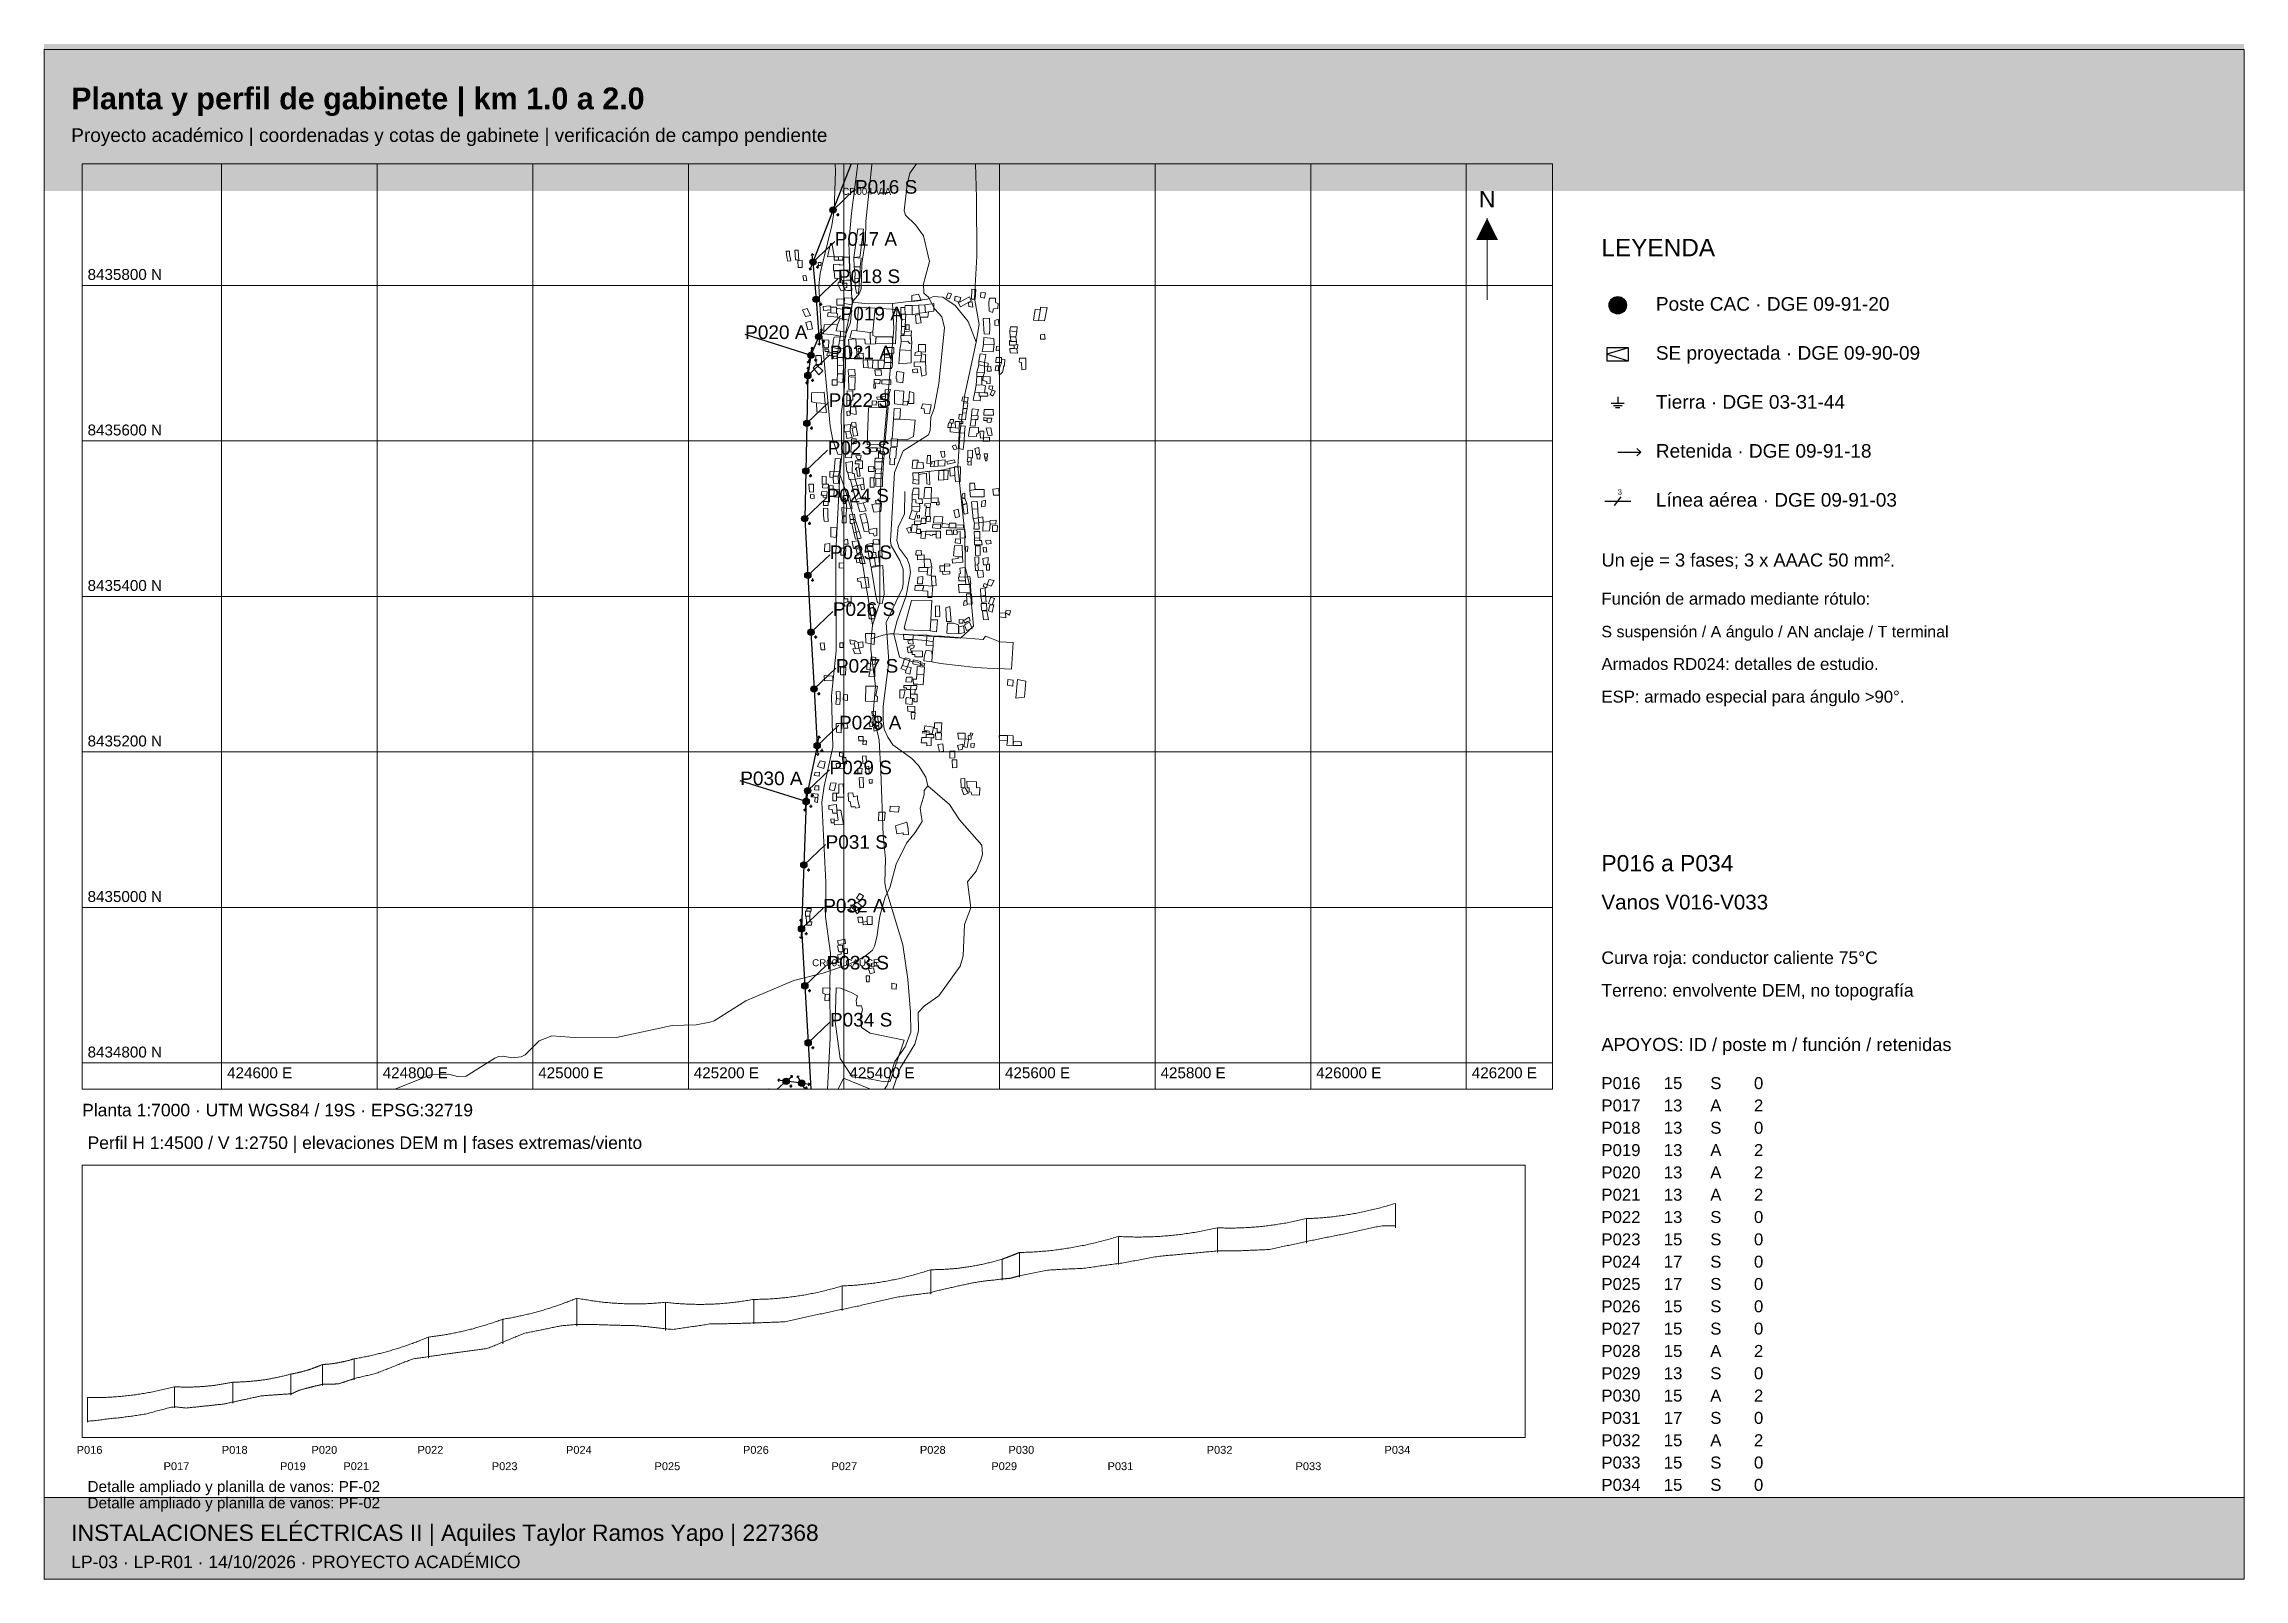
# Paper-space layout 'LP-03_PLANTA' of a CAD drawing. Header units: metres, sheet in millimetres. Extents: x 8 to 412, y 8 to 290.
# The model-space entities are those that its viewports show. They can reach past a viewport. Long polylines and large blocks are cut down to what shows.
import ezdxf

# ---------------------------------------------------------------- set-up
doc = ezdxf.new("R2010")
doc.units = ezdxf.units.M
for name, color, linetype, lineweight, true_color in [('BASE_AGUA', 7, 'Continuous', 13, 0x419bd7), ('BASE_CASAS', 7, 'Continuous', 13, 0xaaaaaa), ('BASE_VIAS', 7, 'Continuous', 13, 0xb9b9b9), ('CUADRICULA', 7, 'Continuous', 13, 0xe1e1e1), ('CUADRICULA_TEXTO', 7, 'Continuous', 13, 0x8c8c8c), ('DETALLE', 7, 'Continuous', 13, 0x33434d), ('LP_EJE', 7, 'Continuous', 25, 0xaa191e), ('PERFIL_CONDUCTOR', 7, 'Continuous', 13, 0xc53643), ('PERFIL_TERRENO', 7, 'Continuous', 13, 0x976f49), ('ROTULO', 7, 'Continuous', 13, 0x18364a)]:
    doc.layers.add(name, color=color, linetype=linetype, lineweight=lineweight, true_color=true_color)
for name, color, linetype, lineweight in [('LP_CRUCES', 5, 'Continuous', 25), ('LP_MAPA_ETIQUETAS', 7, 'Continuous', 25), ('LP_PAT', 3, 'Continuous', 25), ('LP_POSTES', 1, 'Continuous', 25), ('LP_RETENIDAS', 34, 'Continuous', 25), ('PF_COMPACTO', 7, 'Continuous', 0)]:
    doc.layers.add(name, color=color, linetype=linetype, lineweight=lineweight)
doc.layers.add('PRESENTACION', color=7, linetype='Continuous')
doc.layers.add('VIEWPORTS', color=7, linetype='Continuous')
doc.styles.add('Arial', font='arial.ttf')
doc.styles.add('Arial-Bold', font='arialbd.ttf')

psp = doc.layouts.new('LP-03_PLANTA')

# ---------------------------------------------------------------- texts
at = {"layer": 'CUADRICULA_TEXTO', "style": 'Arial'}
for s, p in [('8435800 N', (16, 246.66)), ('8435600 N', (16, 218.09)), ('8435400 N', (16, 189.52)), ('8435200 N', (16, 160.95)), ('8435000 N', (16, 132.38)), ('8434800 N', (16, 103.81)), ('424600 E', (41.62, 100)), ('424800 E', (70.19, 100)), ('425000 E', (98.76, 100)), ('425200 E', (127.33, 100)), ('425400 E', (155.9, 100)), ('425600 E', (184.47, 100)), ('425800 E', (213.04, 100)), ('426000 E', (241.62, 100)), ('426200 E', (270.19, 100))]:
    psp.add_text(s, height=2, dxfattribs=at).set_placement(p)
at = {"layer": 'LP_MAPA_ETIQUETAS', "style": 'Arial'}
for s, p in [('P016 S', (156.91, 262.5)), ('P017 A', (153.2, 252.93)), ('P018 S', (153.77, 246.07)), ('P019 A', (154.28, 239.23)), ('P020 A', (136.75, 235.8)), ('P021 A', (152.28, 232.08)), ('P022 S', (152.09, 223.32)), ('P023 S', (151.9, 214.56)), ('P024 S', (151.7, 205.8)), ('P025 S', (152.28, 195.37)), ('P026 S', (152.85, 184.94)), ('P027 S', (153.42, 174.51)), ('P028 A', (153.99, 164.08)), ('P029 S', (152.24, 155.84)), ('P030 A', (135.85, 153.84)), ('P031 S', (151.52, 142.15)), ('P032 A', (151.09, 130.45)), ('P033 S', (151.71, 119.98)), ('P034 S', (152.33, 109.5))]:
    psp.add_text(s, height=2.5, dxfattribs=at).set_placement(p)
at = {"layer": 'PF_COMPACTO', "style": 'Arial'}
for s, height, p in [('P016', 1.45, (14, 31)), ('P018', 1.45, (40.66, 31)), ('P020', 1.45, (57.12, 31)), ('P022', 1.45, (76.6, 31)), ('P024', 1.45, (103.86, 31)), ('P026', 1.45, (136.36, 31)), ('P028', 1.45, (168.85, 31)), ('P030', 1.45, (185.11, 31)), ('P032', 1.45, (221.51, 31)), ('P034', 1.45, (254.16, 31)), ('P017', 1.45, (29.96, 28)), ('P019', 1.45, (51.34, 28)), ('P021', 1.45, (62.97, 28)), ('P023', 1.45, (90.23, 28)), ('P025', 1.45, (120.11, 28)), ('P027', 1.45, (152.6, 28)), ('P029', 1.45, (181.96, 28)), ('P031', 1.45, (203.31, 28)), ('P033', 1.45, (237.83, 28)), ('Detalle ampliado y planilla de vanos: PF-02', 2, (16, 24))]:
    psp.add_text(s, height=height, dxfattribs=at).set_placement(p)
at = {"layer": 'ROTULO', "color": 159, "true_color": 0x18364a, "style": 'Arial-Bold'}
psp.add_text('Planta y perfil de gabinete | km 1.0 a 2.0', height=4, dxfattribs=at).set_placement((13, 278))
at = {"layer": 'ROTULO', "color": 147, "true_color": 0x526b7b, "style": 'Arial'}
psp.add_text('Proyecto académico | coordenadas y cotas de gabinete | verificación de campo pendiente', height=2.5, dxfattribs=at).set_placement((13, 272))
at = {"layer": 'ROTULO', "style": 'Arial'}
for s, height, p in [('N', 3, (271.5, 260)), ('LEYENDA', 3.2, (294, 251)), ('Poste CAC · DGE 09-91-20', 2.5, (304, 241)), ('SE proyectada · DGE 09-90-09', 2.5, (304, 232)), ('Tierra · DGE 03-31-44', 2.5, (304, 223)), ('Retenida · DGE 09-91-18', 2.5, (304, 214)), ('Línea aérea · DGE 09-91-03', 2.5, (304, 205)), ('Un eje = 3 fases; 3 x AAAC 50 mm².', 2.4, (294, 194)), ('Función de armado mediante rótulo:', 2.2, (294, 187)), ('S suspensión / A ángulo / AN anclaje / T terminal', 2.1, (294, 181)), ('Armados RD024: detalles de estudio.', 2.2, (294, 175)), ('ESP: armado especial para ángulo >90°.', 2.2, (294, 169)), ('P016 a P034', 3, (294, 138)), ('Vanos V016-V033', 2.7, (294, 131)), ('Curva roja: conductor caliente 75°C', 2.3, (294, 121)), ('Terreno: envolvente DEM, no topografía', 2.3, (294, 115)), ('APOYOS: ID / poste m / función / retenidas', 2.4, (294, 105)), ('P016     15      S       0', 2.2, (294, 98)), ('Planta 1:7000 · UTM WGS84 / 19S · EPSG:32719', 2.3, (15, 93)), ('P017     13      A       2', 2.2, (294, 93.9)), ('Perfil H 1:4500 / V 1:2750 | elevaciones DEM m | fases extremas/viento', 2.3, (16, 87)), ('P018     13      S       0', 2.2, (294, 89.8)), ('P019     13      A       2', 2.2, (294, 85.7)), ('P020     13      A       2', 2.2, (294, 81.6)), ('P021     13      A       2', 2.2, (294, 77.5)), ('P022     13      S       0', 2.2, (294, 73.4)), ('P023     15      S       0', 2.2, (294, 69.3)), ('P024     17      S       0', 2.2, (294, 65.2)), ('P025     17      S       0', 2.2, (294, 61.1)), ('P026     15      S       0', 2.2, (294, 57)), ('P027     15      S       0', 2.2, (294, 52.9)), ('P028     15      A       2', 2.2, (294, 48.8)), ('P029     13      S       0', 2.2, (294, 44.7)), ('P030     15      A       2', 2.2, (294, 40.6)), ('P031     17      S       0', 2.2, (294, 36.5)), ('P016', 1.45, (14, 31)), ('P018', 1.45, (40.66, 31)), ('P020', 1.45, (57.12, 31)), ('P022', 1.45, (76.6, 31)), ('P024', 1.45, (103.86, 31)), ('P026', 1.45, (136.36, 31)), ('P028', 1.45, (168.85, 31)), ('P030', 1.45, (185.11, 31)), ('P032', 1.45, (221.51, 31)), ('P034', 1.45, (254.16, 31)), ('P032     15      A       2', 2.2, (294, 32.4)), ('P017', 1.45, (29.96, 28)), ('P019', 1.45, (51.34, 28)), ('P021', 1.45, (62.97, 28)), ('P023', 1.45, (90.23, 28)), ('P025', 1.45, (120.11, 28)), ('P027', 1.45, (152.6, 28)), ('P029', 1.45, (181.96, 28)), ('P031', 1.45, (203.31, 28)), ('P033', 1.45, (237.83, 28)), ('P033     15      S       0', 2.2, (294, 28.3)), ('P034     15      S       0', 2.2, (294, 24.2)), ('Detalle ampliado y planilla de vanos: PF-02', 2, (16, 21)), ('INSTALACIONES ELÉCTRICAS II | Aquiles Taylor Ramos Yapo | 227368', 3, (13, 15)), ('LP-03 · LP-R01 · 14/10/2026 · PROYECTO ACADÉMICO', 2.3, (13, 10))]:
    psp.add_text(s, height=height, dxfattribs=at).set_placement(p)

msp = doc.modelspace()

# ---------------------------------------------------------------- texts
at = {"layer": 'LP_CRUCES', "style": 'Arial'}
for s, p in [('CR004 VIA', (425397.8, 8435916.3)), ('CR005 CAUCE', (425359.1, 8434924.4))]:
    msp.add_text(s, height=9, dxfattribs=at).set_placement(p)

# ---------------------------------------------------------------- blocks, each defined once
blk = doc.blocks.new('LP_SUSPENSION')
at = {"true_color": 0xffffff}
blk.add_hatch(color=7, dxfattribs=at).paths.add_polyline_path([(4, 0), (4, 0.6), (3.8, 1.2), (3.6, 1.8), (3.2, 2.4), (2.8, 2.8), (2.4, 3.2), (1.8, 3.6), (1.2, 3.8), (0.6, 4), (0, 4), (-0.6, 4), (-1.2, 3.8), (-1.8, 3.6), (-2.4, 3.2), (-2.8, 2.8), (-3.2, 2.4), (-3.6, 1.8), (-3.8, 1.2), (-4, 0.6), (-4, 0), (-4, -0.6), (-3.8, -1.2), (-3.6, -1.8), (-3.2, -2.4), (-2.8, -2.8), (-2.4, -3.2), (-1.8, -3.6), (-1.2, -3.8), (-0.6, -4), (0, -4), (0.6, -4), (1.2, -3.8), (1.8, -3.6), (2.4, -3.2), (2.8, -2.8), (3.2, -2.4), (3.6, -1.8), (3.8, -1.2), (4, -0.6)])
blk.add_circle((0, 0), 4)
at = {"flags": 1}
for tag in ['ARMADO', 'ID', 'ESTRUCTURA', 'E', 'N', 'POSTE_M']:
    blk.add_attdef(tag, (0, 0), '', height=1, dxfattribs=at)
blk = doc.blocks.new('LP_SE')
blk.add_lwpolyline([(-5, -3), (5, -3), (5, 3), (-5, 3)], close=True)
blk.add_lwpolyline([(5, 3), (-5, 0), (5, -3)])
at = {"flags": 1}
blk.add_attdef('ID', (0, 0), '', height=1, dxfattribs=at)
blk = doc.blocks.new('LP_PAT')
for p, q in [((-3, 0), (3, 0)), ((0, 3), (0, 0)), ((-2, -1), (2, -1)), ((-1, -2), (1, -2))]:
    blk.add_line(p, q)
blk = doc.blocks.new('LP_RET')
blk.add_line((0, 0), (10.6, 0))
blk.add_lwpolyline([(8.8, -1.7), (10.6, 0), (8.8, 1.7)])
blk = doc.blocks.new('LP_LINEA')
for p, q in [((-6, 0), (6, 0)), ((-1.5, -2), (1.5, 2))]:
    blk.add_line(p, q)
blk.add_text('3', height=2.5).set_placement((0, 3))
blk = doc.blocks.new('LP_ANGULO')
at = {"true_color": 0xffffff}
blk.add_hatch(color=7, dxfattribs=at).paths.add_polyline_path([(4, 0), (4, 0.6), (3.8, 1.2), (3.6, 1.8), (3.2, 2.4), (2.8, 2.8), (2.4, 3.2), (1.8, 3.6), (1.2, 3.8), (0.6, 4), (0, 4), (-0.6, 4), (-1.2, 3.8), (-1.8, 3.6), (-2.4, 3.2), (-2.8, 2.8), (-3.2, 2.4), (-3.6, 1.8), (-3.8, 1.2), (-4, 0.6), (-4, 0), (-4, -0.6), (-3.8, -1.2), (-3.6, -1.8), (-3.2, -2.4), (-2.8, -2.8), (-2.4, -3.2), (-1.8, -3.6), (-1.2, -3.8), (-0.6, -4), (0, -4), (0.6, -4), (1.2, -3.8), (1.8, -3.6), (2.4, -3.2), (2.8, -2.8), (3.2, -2.4), (3.6, -1.8), (3.8, -1.2), (4, -0.6)])
blk.add_circle((0, 0), 4)
at = {"flags": 1}
for tag in ['ARMADO', 'ID', 'ESTRUCTURA', 'E', 'N', 'POSTE_M']:
    blk.add_attdef(tag, (0, 0), '', height=1, dxfattribs=at)
blk = doc.blocks.new('LP_ANCLAJE')
at = {"true_color": 0xffffff}
blk.add_hatch(color=7, dxfattribs=at).paths.add_polyline_path([(4, 0), (4, 0.6), (3.8, 1.2), (3.6, 1.8), (3.2, 2.4), (2.8, 2.8), (2.4, 3.2), (1.8, 3.6), (1.2, 3.8), (0.6, 4), (0, 4), (-0.6, 4), (-1.2, 3.8), (-1.8, 3.6), (-2.4, 3.2), (-2.8, 2.8), (-3.2, 2.4), (-3.6, 1.8), (-3.8, 1.2), (-4, 0.6), (-4, 0), (-4, -0.6), (-3.8, -1.2), (-3.6, -1.8), (-3.2, -2.4), (-2.8, -2.8), (-2.4, -3.2), (-1.8, -3.6), (-1.2, -3.8), (-0.6, -4), (0, -4), (0.6, -4), (1.2, -3.8), (1.8, -3.6), (2.4, -3.2), (2.8, -2.8), (3.2, -2.4), (3.6, -1.8), (3.8, -1.2), (4, -0.6)])
blk.add_circle((0, 0), 4)
at = {"flags": 1}
for tag in ['ARMADO', 'ID', 'ESTRUCTURA', 'E', 'N', 'POSTE_M']:
    blk.add_attdef(tag, (0, 0), '', height=1, dxfattribs=at)

# ---------------------------------------------------------------- linework, layer by layer
at = {"layer": 'BASE_AGUA'}
for points in [[(425507.7, 8435156.2), (425505.4, 8435167.7), (425495.8, 8435182.6), (425487.3, 8435191.5), (425463, 8435209), (425456.3, 8435218.8), (425451.6, 8435229.1), (425450.4, 8435240.3), (425450.4, 8435258.7), (425457.7, 8435315.7), (425454.1, 8435366.6), (425475.4, 8435410.7), (425476.3, 8435416.5), (425476.2, 8435434.9), (425471.8, 8435446.1), (425460.8, 8435465.6), (425459.9, 8435471.4), (425464.8, 8435559.4), (425476, 8435587), (425508.7, 8435607.8), (425511, 8435613.3), (425511.8, 8435630.6), (425516.1, 8435641.5), (425522.1, 8435673.8), (425529.4, 8435745.4), (425525.8, 8435759.6), (425516.8, 8435769.2), (425508.6, 8435784.9), (425502.5, 8435790.1), (425502.1, 8435802), (425510.1, 8435830.5), (425502.2, 8435863.8), (425492, 8435877.9), (425479.2, 8435890.2), (425477.5, 8435895.7), (425481.1, 8435930.2), (425484.8, 8435944.1), (425506.5, 8435976.1)], [(424785.2, 8434741.9), (424803.1, 8434757.7), (424808.3, 8434760.6), (424868.8, 8434784.7), (424891.9, 8434785.6), (424903.2, 8434782.5), (424914.5, 8434782.8), (424951.2, 8434806.2), (424956.4, 8434808.2), (424961.9, 8434808.8), (424973.2, 8434806.6), (424985.1, 8434807.8), (424990.3, 8434810.4), (425008.2, 8434828.5), (425024.7, 8434834.9), (425047.8, 8434833), (425107.5, 8434832.6), (425179.2, 8434848), (425209.9, 8434849), (425227.5, 8434852.5), (425233, 8434854.2), (425274, 8434880), (425335.6, 8434906), (425372.7, 8434915.3), (425406.8, 8434926.9), (425427.3, 8434937.4), (425436.5, 8434945.1), (425439.4, 8434950.3), (425442.3, 8434961.9), (425446.3, 8434988.9), (425452.8, 8435013.7), (425458.9, 8435025.2), (425467.2, 8435055.7), (425480.4, 8435082.5), (425491.7, 8435096.3), (425500.6, 8435110.7), (425498, 8435127.7), (425503.1, 8435144.7), (425503.1, 8435150.4), (425507.7, 8435156.2)], [(425457.1, 8434749.6), (425472.3, 8434793.4), (425491, 8434824.2), (425495.9, 8434841.2), (425495.3, 8434864.8), (425503.6, 8434873.4), (425522.1, 8434886.1), (425549.5, 8434924.5), (425553.2, 8434937.7), (425554.8, 8434978), (425562.9, 8434999.6), (425559, 8435032.7), (425570, 8435046.5), (425576.3, 8435062.6), (425578.3, 8435068.4), (425577.4, 8435080.2), (425548.7, 8435112.6), (425535.6, 8435132.4), (425507.7, 8435156.2)]]:
    msp.add_lwpolyline(points, dxfattribs=at)
at = {"layer": 'BASE_CASAS'}
for points in [[(425412.7, 8435835.9), (425418, 8435872.7), (425425.1, 8435872.4), (425420.8, 8435838.8), (425420.3, 8435836.5), (425412.7, 8435835.9)], [(425325.7, 8435843.9), (425329.8, 8435843.8), (425329.9, 8435839.5), (425331.7, 8435831.5), (425327.8, 8435830.9), (425326.6, 8435836.1), (425325.7, 8435843.9)], [(425339.7, 8435832.6), (425337.5, 8435832.6), (425336.7, 8435845.1), (425341.3, 8435845.1), (425341.8, 8435832.1), (425339.7, 8435832.6)], [(425382.8, 8435853.7), (425378.7, 8435836.7), (425387.3, 8435837.5), (425384.6, 8435854.4), (425382.8, 8435853.7)], [(425340.6, 8435831.4), (425341.2, 8435822.8), (425346.3, 8435823), (425346.1, 8435832), (425340.6, 8435831.4)], [(425348.4, 8435805.9), (425352.3, 8435806), (425351, 8435812.6), (425347.3, 8435812.2), (425348.4, 8435805.9)], [(425366.7, 8435829.2), (425367.4, 8435825.3), (425370.3, 8435825.4), (425370.7, 8435829.3), (425366.7, 8435829.2)], [(425407.1, 8435820.1), (425406.6, 8435836.3), (425406.6, 8435836.3), (425398.9, 8435836), (425399.6, 8435826.2), (425394.7, 8435825.9), (425394.7, 8435827), (425386.4, 8435826.9), (425386.5, 8435819), (425395.8, 8435819.7), (425396, 8435818.6), (425407.1, 8435820.1)], [(425387.3, 8435836.6), (425387.3, 8435832.5), (425392.9, 8435832.4), (425392.9, 8435836.5), (425387.3, 8435836.6)], [(425387.4, 8435818.4), (425388.2, 8435808.8), (425394.8, 8435809), (425394.5, 8435818.5), (425387.4, 8435818.4)], [(425392.9, 8435832.4), (425398.6, 8435832.4), (425398.5, 8435837), (425392.9, 8435836.5), (425392.9, 8435832.4)], [(425396.4, 8435809), (425396.7, 8435806.8), (425398.5, 8435806.4), (425409.2, 8435806.6), (425407.1, 8435820.1), (425398.4, 8435819), (425396, 8435818.6), (425396.4, 8435809)], [(425413.1, 8435823.9), (425412.7, 8435835.9), (425422.1, 8435834.9), (425421, 8435823.8), (425413.1, 8435823.9)], [(425413.9, 8435808.8), (425414.4, 8435815.3), (425413.1, 8435823.9), (425421, 8435823.8), (425420.9, 8435812), (425420.5, 8435808.5), (425420.1, 8435809), (425413.9, 8435808.8)], [(425392.3, 8435801.1), (425396.4, 8435792.8), (425400.8, 8435794.3), (425397.2, 8435804.5), (425392.8, 8435803.9), (425392.3, 8435801.1)], [(425403.6, 8435797.1), (425403.7, 8435802.6), (425399.1, 8435802.7), (425398.5, 8435806.4), (425403.2, 8435806.5), (425409.2, 8435806.6), (425410.1, 8435793.4), (425404.7, 8435793.3), (425401.4, 8435793.8), (425401.2, 8435796.9), (425403.6, 8435797.1)], [(425410.6, 8435775.1), (425411.7, 8435779.2), (425411.1, 8435783.7), (425400.8, 8435784.1), (425400.7, 8435782.5), (425400.4, 8435776.6), (425410.6, 8435775.1)], [(425413.9, 8435808.8), (425420.1, 8435809), (425419.4, 8435799), (425414.4, 8435799.2), (425413.9, 8435808.8)], [(425414.4, 8435799.2), (425416.3, 8435790), (425418.9, 8435789.8), (425419.4, 8435799), (425414.4, 8435799.2)], [(425499.2, 8435780.6), (425487.1, 8435779.3), (425487.1, 8435787.1), (425495.9, 8435788.8), (425499.2, 8435780.6)], [(425535.8, 8435782.7), (425531.5, 8435784.1), (425533.9, 8435790.5), (425538.4, 8435789.1), (425535.8, 8435782.7)], [(425542.2, 8435780.4), (425542.9, 8435786.2), (425550.4, 8435784.4), (425548.7, 8435778.5), (425542.2, 8435780.4)], [(425546.7, 8435777.8), (425549.9, 8435772.4), (425563.7, 8435780.2), (425561.4, 8435785.3), (425548.7, 8435778.5), (425546.7, 8435777.8)], [(425563.9, 8435782.2), (425568.7, 8435782.4), (425569.4, 8435794.8), (425564.5, 8435794.9), (425563.9, 8435782.2)], [(425580.5, 8435783.7), (425575.7, 8435784.8), (425576, 8435790.8), (425576, 8435790.8), (425582.1, 8435790.3), (425580.5, 8435783.7)], [(425586.8, 8435766.6), (425586.4, 8435777.9), (425587.1, 8435783.5), (425594.7, 8435783.6), (425594.7, 8435778.1), (425598.2, 8435776.7), (425597.9, 8435770.1), (425592.1, 8435769.7), (425590.8, 8435765.1), (425586.8, 8435766.6)], [(425346.7, 8435768.5), (425350.5, 8435759.7), (425356.8, 8435761.1), (425352.9, 8435770.2), (425346.7, 8435768.5)], [(425373.4, 8435772.8), (425373.6, 8435767.7), (425383, 8435768.3), (425383.2, 8435772), (425382, 8435773.5), (425373.4, 8435772.8)], [(425391.4, 8435759), (425378.9, 8435760.2), (425379.7, 8435765), (425383, 8435764.7), (425390.4, 8435764), (425391.9, 8435763.5), (425391.4, 8435759)], [(425390.4, 8435764.1), (425390.3, 8435768.5), (425390.3, 8435772.1), (425383.2, 8435772), (425383, 8435768.3), (425383, 8435764.7), (425390.4, 8435764.1)], [(425395.4, 8435741), (425402.2, 8435739.9), (425405.8, 8435755.4), (425395.1, 8435757.4), (425391.6, 8435749), (425390.1, 8435741.5), (425395.4, 8435741)], [(425405.8, 8435755.4), (425408.8, 8435769.6), (425399.2, 8435770.7), (425399.1, 8435769.5), (425391.3, 8435770.1), (425390.3, 8435768.5), (425390.4, 8435764.1), (425391.9, 8435763.5), (425391.4, 8435759), (425395.1, 8435757.4), (425405.8, 8435755.4)], [(425390.7, 8435782.4), (425400.7, 8435782.5), (425400.4, 8435776.6), (425400.1, 8435774.7), (425390.9, 8435774.6), (425390.7, 8435782.4)], [(425399.2, 8435770.7), (425400.1, 8435774.7), (425400.4, 8435776.6), (425410.6, 8435775.1), (425408.8, 8435769.6), (425399.2, 8435770.7)], [(425418.9, 8435771.9), (425416.5, 8435741.3), (425433.5, 8435739.5), (425437.1, 8435740.2), (425440.1, 8435770.6), (425418.9, 8435771.9)], [(425462.9, 8435725.2), (425466.4, 8435724.7), (425467.8, 8435768.8), (425440.1, 8435770.6), (425437.1, 8435740.2), (425437.2, 8435735.3), (425441.2, 8435733.6), (425461.8, 8435733.7), (425462.9, 8435725.2)], [(425474.1, 8435763.1), (425473.3, 8435763.1), (425473, 8435771.4), (425478.1, 8435771.6), (425478.6, 8435763.1), (425474.1, 8435763.1)], [(425473.8, 8435756.2), (425474.1, 8435763.1), (425478.6, 8435763.1), (425479.7, 8435762.8), (425479.2, 8435756.4), (425473.8, 8435756.2)], [(425473.9, 8435746.9), (425473.8, 8435756.2), (425479.2, 8435756.4), (425478.7, 8435746.9), (425473.9, 8435746.9)], [(425478.1, 8435771.6), (425478.7, 8435773.9), (425487.6, 8435774.1), (425487.5, 8435762), (425479.7, 8435762.8), (425478.6, 8435763.1), (425478.1, 8435771.6)], [(425487.5, 8435762), (425496.8, 8435764.3), (425496.1, 8435774.6), (425487.6, 8435774.1), (425487.5, 8435762)], [(425491.8, 8435761.5), (425492.8, 8435750.9), (425499.4, 8435751.8), (425498, 8435759), (425497.1, 8435762.3), (425491.8, 8435761.5)], [(425496.8, 8435764.3), (425504.8, 8435765.2), (425504.1, 8435775.1), (425496.1, 8435774.6), (425496.8, 8435764.3)], [(425498, 8435759), (425508, 8435759), (425508.6, 8435765.9), (425504.8, 8435765.2), (425496.8, 8435764.3), (425497.1, 8435762.3), (425498, 8435759)], [(425504.8, 8435765.2), (425508.6, 8435765.9), (425515.5, 8435766.9), (425515.4, 8435776.8), (425504.1, 8435775.1), (425504.8, 8435765.2)], [(425560, 8435778), (425560.7, 8435772.6), (425565.6, 8435772.1), (425564.7, 8435778.7), (425560, 8435778)], [(425580.4, 8435737.6), (425578.8, 8435757.4), (425587.2, 8435757.7), (425587.6, 8435745.4), (425587.2, 8435737.4), (425580.4, 8435737.6)], [(425593.8, 8435754.8), (425593.9, 8435748.9), (425599.4, 8435748.2), (425598.2, 8435756.4), (425593.8, 8435754.8)], [(425645.9, 8435769.1), (425643.8, 8435755.3), (425650.2, 8435754.8), (425652.8, 8435769.4), (425645.9, 8435769.1)], [(425652.8, 8435769.4), (425652.8, 8435772), (425661.3, 8435771.3), (425657.8, 8435754.4), (425650.2, 8435754.8), (425652.8, 8435769.4)], [(425350.8, 8435752.4), (425353.6, 8435742.6), (425359.4, 8435743.9), (425357.5, 8435753.9), (425350.8, 8435752.4)], [(425380, 8435719.5), (425374.6, 8435719.8), (425374.3, 8435722.9), (425373.1, 8435723), (425373.3, 8435729.8), (425380.6, 8435729.6), (425380, 8435719.5)], [(425374.7, 8435749.3), (425373.9, 8435737.5), (425384, 8435736.6), (425395.4, 8435734.7), (425395.4, 8435741), (425390.1, 8435741.5), (425391.6, 8435749), (425382.9, 8435749.5), (425374.7, 8435749.3)], [(425392.6, 8435718.5), (425385.5, 8435720), (425386.3, 8435728.9), (425387.2, 8435733.5), (425395.2, 8435733.9), (425394.4, 8435729.1), (425392.6, 8435718.5)], [(425399.3, 8435718.8), (425392.6, 8435718.5), (425394.4, 8435729.1), (425400.5, 8435728.8), (425399.3, 8435718.8)], [(425400.5, 8435728.8), (425402.2, 8435734.3), (425395.2, 8435733.9), (425394.4, 8435729.1), (425400.5, 8435728.8)], [(425402.2, 8435734.3), (425402.2, 8435739.9), (425395.4, 8435741), (425395.4, 8435734.7), (425395.2, 8435733.9), (425402.2, 8435734.3)], [(425407.9, 8435705.7), (425416.9, 8435706.1), (425415.3, 8435731), (425405.9, 8435730.5), (425407.9, 8435705.7)], [(425410.1, 8435741.9), (425407.6, 8435732.3), (425415.3, 8435731), (425426.8, 8435730.8), (425427.1, 8435724.6), (425434, 8435724.4), (425433.5, 8435735.9), (425433.5, 8435739.5), (425416.5, 8435741.3), (425410.1, 8435741.9)], [(425434, 8435724.4), (425440.7, 8435724.6), (425441.2, 8435733.6), (425437.2, 8435735.3), (425437.1, 8435740.2), (425433.5, 8435739.5), (425434, 8435724.4)], [(425440.7, 8435724.6), (425462.9, 8435725.2), (425461.8, 8435733.7), (425441.2, 8435733.6), (425440.9, 8435731.2), (425440.7, 8435724.6)], [(425473.4, 8435727.3), (425471.9, 8435717.2), (425486.3, 8435716.1), (425487.2, 8435726.1), (425484.2, 8435725.2), (425482.3, 8435728.1), (425473.4, 8435727.3)], [(425473.1, 8435735.3), (425473.4, 8435727.3), (425482.3, 8435728.1), (425484.2, 8435725.2), (425487.2, 8435726.1), (425486.6, 8435735.9), (425477.4, 8435735.6), (425473.1, 8435735.3)], [(425473.9, 8435746.9), (425473.6, 8435737.1), (425477.4, 8435737), (425478, 8435740.4), (425478.7, 8435746.9), (425473.9, 8435746.9)], [(425486.6, 8435735.9), (425487, 8435741.5), (425478, 8435740.4), (425477.4, 8435737), (425477.4, 8435735.6), (425486.6, 8435735.9)], [(425479.5, 8435749.1), (425479.4, 8435743), (425483.7, 8435742.6), (425483.8, 8435749.4), (425479.5, 8435749.1)], [(425579.2, 8435724.1), (425579.7, 8435732.8), (425592.8, 8435731.6), (425593.3, 8435724.3), (425579.2, 8435724.1)], [(425621.6, 8435727.7), (425621.2, 8435723.6), (425618.8, 8435723.2), (425613, 8435722.9), (425613, 8435728.9), (425614.9, 8435727.8), (425621.6, 8435727.7)], [(425614.1, 8435746.8), (425622.8, 8435746.6), (425622.2, 8435740), (425613.4, 8435741.3), (425614.1, 8435746.8)], [(425622.2, 8435740), (425620.8, 8435733.6), (425613.6, 8435733.6), (425613.4, 8435741.3), (425622.2, 8435740)], [(425613.6, 8435733.6), (425614.9, 8435727.8), (425621.6, 8435727.7), (425620.8, 8435733.6), (425613.6, 8435733.6)], [(425652.5, 8435736.3), (425652.7, 8435730.6), (425658.8, 8435730.8), (425658, 8435737.1), (425652.5, 8435736.3)], [(425363.8, 8435697.1), (425364.4, 8435698), (425360.5, 8435693.7), (425367.5, 8435684.7), (425372.8, 8435690), (425364.4, 8435698), (425363.8, 8435697.1)], [(425371.7, 8435698.4), (425370.5, 8435709.8), (425363.7, 8435709.6), (425364.4, 8435698), (425371.7, 8435698.4)], [(425375.5, 8435718.1), (425376, 8435715.1), (425380.9, 8435714.9), (425379.9, 8435717.8), (425375.5, 8435718.1)], [(425384, 8435709.4), (425378.2, 8435709.9), (425378.7, 8435713.2), (425384.3, 8435713.4), (425384, 8435709.4)], [(425391.4, 8435709.1), (425391.6, 8435714.9), (425384.5, 8435715.1), (425384.3, 8435713.4), (425384, 8435709.4), (425386.5, 8435709.1), (425391.4, 8435709.1)], [(425390.7, 8435705.5), (425386.1, 8435705.7), (425386.5, 8435709.1), (425391.4, 8435709.1), (425390.7, 8435705.5)], [(425399.4, 8435697.1), (425399.1, 8435707), (425391.7, 8435707), (425391.5, 8435697.5), (425399.4, 8435697.1)], [(425399.1, 8435707), (425399.3, 8435718.8), (425392.6, 8435718.5), (425391.7, 8435707), (425399.1, 8435707)], [(425418.1, 8435718.8), (425418.4, 8435714.5), (425421.6, 8435714.5), (425420.9, 8435718.8), (425418.1, 8435718.8)], [(425418.7, 8435712.4), (425419.8, 8435705.4), (425425.2, 8435705), (425424.7, 8435712.6), (425418.7, 8435712.4)], [(425425.2, 8435694.5), (425431, 8435694.1), (425430.4, 8435704), (425424.6, 8435703.7), (425425.2, 8435694.5)], [(425430.4, 8435704), (425437.3, 8435703.9), (425436.7, 8435693.3), (425431, 8435694.1), (425430.4, 8435704)], [(425436.7, 8435693.3), (425444.1, 8435693), (425444.1, 8435703.6), (425437.3, 8435703.9), (425436.7, 8435693.3)], [(425444.1, 8435693), (425450.7, 8435692.9), (425452.1, 8435700.9), (425451.1, 8435703.9), (425444.1, 8435703.6), (425444.1, 8435693)], [(425450.7, 8435692.9), (425460.6, 8435693.2), (425462, 8435694.8), (425462.2, 8435700.7), (425452.1, 8435700.9), (425450.7, 8435692.9)], [(425462.2, 8435700.7), (425462.2, 8435707.5), (425452.3, 8435707.4), (425452.1, 8435700.9), (425462.2, 8435700.7)], [(425452.3, 8435712.4), (425452.4, 8435720.1), (425464.1, 8435720.1), (425464.1, 8435712.7), (425463, 8435712.7), (425452.3, 8435712.4)], [(425452.3, 8435707.4), (425452.3, 8435712.4), (425463, 8435712.7), (425462.2, 8435707.5), (425452.3, 8435707.4)], [(425471.9, 8435717.2), (425486.3, 8435716.1), (425486.2, 8435700.4), (425470.5, 8435699), (425471.9, 8435717.2)], [(425490.1, 8435701.1), (425490.1, 8435695.6), (425498.4, 8435695.1), (425500.1, 8435683.2), (425505.5, 8435684.9), (425504.7, 8435701.6), (425498.6, 8435701.6), (425490.1, 8435701.1)], [(425491.4, 8435713.7), (425490.9, 8435709.7), (425499.5, 8435709.4), (425499.2, 8435711.7), (425499.3, 8435714.6), (425495.7, 8435714.8), (425491.4, 8435713.7)], [(425496, 8435723.8), (425504.9, 8435723.7), (425504.7, 8435714.1), (425499.3, 8435714.6), (425495.7, 8435714.8), (425496, 8435723.8)], [(425499.5, 8435709.4), (425498.6, 8435701.6), (425504.7, 8435701.6), (425505, 8435710.9), (425499.2, 8435711.7), (425499.5, 8435709.4)], [(425580.6, 8435700.6), (425582.5, 8435710.9), (425575.1, 8435711.9), (425573.2, 8435702.6), (425580.6, 8435700.6)], [(425580.6, 8435696.2), (425580.6, 8435700.6), (425573.2, 8435702.6), (425573.4, 8435697.7), (425580.6, 8435696.2)], [(425577.7, 8435715.1), (425579.2, 8435724.1), (425593.3, 8435724.3), (425591.6, 8435714.6), (425577.7, 8435715.1)], [(425580.6, 8435700.6), (425585.4, 8435699.7), (425584.9, 8435695.3), (425580.6, 8435696.2), (425580.6, 8435700.6)], [(425595.8, 8435707.4), (425595.1, 8435700.9), (425602.3, 8435700.9), (425602.5, 8435704.2), (425602.5, 8435707.2), (425595.8, 8435707.4)], [(425596.2, 8435721.3), (425595.7, 8435716.2), (425599.5, 8435715.8), (425600.1, 8435721.8), (425596.2, 8435721.3)], [(425602.5, 8435704.2), (425606.6, 8435704.8), (425606.2, 8435697.3), (425605, 8435695.3), (425604.6, 8435691.2), (425603.8, 8435688.3), (425601.3, 8435685.6), (425599.6, 8435685.2), (425599.4, 8435691.3), (425601, 8435696.3), (425602, 8435699.1), (425602.3, 8435700.9), (425602.5, 8435704.2)], [(425618.7, 8435718.7), (425613.4, 8435718.7), (425613.6, 8435713.3), (425623.1, 8435712.6), (425622.4, 8435718.2), (425621, 8435718.3), (425618.7, 8435718.7)], [(425621.2, 8435723.6), (425623.3, 8435723.9), (425622.9, 8435719), (425621, 8435718.3), (425618.7, 8435718.7), (425618.8, 8435723.2), (425621.2, 8435723.6)], [(425625.5, 8435706.5), (425625.1, 8435701), (425628.2, 8435700.7), (425628.8, 8435691.5), (425633.8, 8435692.2), (425633.7, 8435706.2), (425625.5, 8435706.5)], [(425391.1, 8435675.7), (425391.1, 8435671.7), (425385, 8435671.7), (425384.8, 8435678.3), (425391.2, 8435678.4), (425391.1, 8435675.7)], [(425391.5, 8435686.2), (425399.1, 8435686), (425398.6, 8435675.1), (425391.1, 8435675.7), (425391.2, 8435678.4), (425391.5, 8435686.2)], [(425399.1, 8435686), (425399.4, 8435697.1), (425391.5, 8435697.5), (425391.5, 8435686.2), (425399.1, 8435686)], [(425405.6, 8435691.5), (425405.7, 8435684.3), (425414.3, 8435683.6), (425413.9, 8435691.7), (425405.6, 8435691.5)], [(425406.1, 8435666.2), (425409.7, 8435665.5), (425413.9, 8435665.6), (425414.3, 8435682.2), (425409.7, 8435682.1), (425405.7, 8435682.7), (425406.1, 8435666.2)], [(425438.9, 8435679.1), (425446.6, 8435679.1), (425446.3, 8435673.5), (425440.3, 8435674.8), (425440.4, 8435667.9), (425438.4, 8435667.9), (425438.9, 8435679.1)], [(425439.6, 8435691.3), (425440.4, 8435684), (425448.1, 8435684.6), (425447.9, 8435691.2), (425439.6, 8435691.3)], [(425448.5, 8435678.4), (425448.7, 8435673.2), (425460.3, 8435672.4), (425460.4, 8435678.5), (425448.5, 8435678.4)], [(425467.7, 8435688.2), (425466.9, 8435679.6), (425467.8, 8435679.3), (425467.9, 8435676.1), (425475.8, 8435674.5), (425476.8, 8435687.8), (425468.8, 8435689.2), (425467.7, 8435688.2)], [(425488.1, 8435691.6), (425488.5, 8435688.1), (425494.9, 8435687.5), (425494, 8435692.7), (425488.1, 8435691.6)], [(425568.1, 8435662.6), (425569.8, 8435671.6), (425577.3, 8435671.9), (425581.8, 8435670.8), (425580.6, 8435661.9), (425573.6, 8435662.1), (425568.1, 8435662.6)], [(425569.8, 8435671.6), (425570.6, 8435682.7), (425577.4, 8435682.6), (425577.3, 8435671.9), (425569.8, 8435671.6)], [(425570.6, 8435682.7), (425571, 8435688.2), (425580.5, 8435687.8), (425579.1, 8435682.7), (425577.4, 8435682.6), (425570.6, 8435682.7)], [(425571, 8435688.2), (425573.4, 8435697.7), (425580.6, 8435696.2), (425580.5, 8435687.8), (425571, 8435688.2)], [(425579.1, 8435682.7), (425578.6, 8435677.7), (425583.6, 8435676.4), (425583.8, 8435673.5), (425587.9, 8435673.6), (425588, 8435682.5), (425579.1, 8435682.7)], [(425584.9, 8435695.3), (425584, 8435689.4), (425589.2, 8435689.4), (425588.9, 8435695.4), (425584.9, 8435695.3)], [(425586.6, 8435670.8), (425586.3, 8435666.7), (425590.4, 8435665.1), (425591.5, 8435670.3), (425586.6, 8435670.8)], [(425595.1, 8435696.5), (425594.5, 8435690.5), (425598.2, 8435690.1), (425599.2, 8435696.6), (425595.1, 8435696.5)], [(425376, 8435648.2), (425374.4, 8435662.6), (425358.4, 8435661.7), (425358.2, 8435650.3), (425364.9, 8435648.7), (425376, 8435648.2)], [(425364.9, 8435648.7), (425365.2, 8435637.4), (425377.5, 8435636.3), (425376, 8435648.2), (425364.9, 8435648.7)], [(425403.6, 8435644.9), (425408.9, 8435644.7), (425409.4, 8435652.3), (425403.7, 8435652), (425403.6, 8435644.9)], [(425409.4, 8435652.3), (425411.6, 8435652.3), (425411.2, 8435664.1), (425404, 8435664.4), (425403.7, 8435652), (425409.4, 8435652.3)], [(425408.5, 8435643.6), (425408.4, 8435638.2), (425408.4, 8435635.3), (425415.6, 8435633.7), (425415.3, 8435643.8), (425408.5, 8435643.6)], [(425452.5, 8435594.8), (425429.8, 8435595.1), (425431.7, 8435642.5), (425456.9, 8435643), (425452.5, 8435594.8)], [(425441.2, 8435645.9), (425436.1, 8435646.5), (425436.1, 8435651.4), (425441.9, 8435651.1), (425441.2, 8435645.9)], [(425442.2, 8435656.3), (425442.6, 8435653.8), (425448.4, 8435653.3), (425448.5, 8435656.5), (425442.2, 8435656.3)], [(425443.8, 8435650.5), (425453.3, 8435650.4), (425453.2, 8435643.9), (425445.3, 8435643.9), (425444.6, 8435645.2), (425443.8, 8435650.5)], [(425453.1, 8435653.8), (425453.2, 8435656.8), (425449.1, 8435657), (425449.1, 8435653.5), (425453.1, 8435653.8)], [(425453.1, 8435665.4), (425453.2, 8435656.8), (425453.1, 8435653.8), (425457.7, 8435652.5), (425458.3, 8435660.7), (425459.8, 8435665.9), (425453.1, 8435665.4)], [(425472, 8435627.8), (425472.7, 8435641.1), (425464.6, 8435641.7), (425463.6, 8435627.8), (425472, 8435627.8)], [(425464.9, 8435647.4), (425475.5, 8435646.2), (425475.9, 8435650.8), (425477, 8435663.9), (425465.1, 8435664.7), (425464.9, 8435647.4)], [(425475.5, 8435646.2), (425481.7, 8435645.7), (425482.2, 8435651.1), (425475.9, 8435650.8), (425475.5, 8435646.2)], [(425483.2, 8435651.4), (425484.2, 8435663.5), (425489.8, 8435661.9), (425489.9, 8435648), (425483, 8435648), (425483.2, 8435651.4)], [(425501.2, 8435647.4), (425511.9, 8435646.5), (425509.9, 8435634.8), (425503.6, 8435635.6), (425503.3, 8435641), (425499.2, 8435641.4), (425501.2, 8435647.4)], [(425558.7, 8435649.9), (425551.5, 8435651.6), (425552.9, 8435656.6), (425559.7, 8435655.7), (425558.7, 8435649.9)], [(425552.5, 8435636.1), (425553.1, 8435641.6), (425558.2, 8435641.5), (425557.2, 8435635.6), (425552.5, 8435636.1)], [(425558.2, 8435641.5), (425559.4, 8435648.5), (425553.5, 8435648.7), (425553.1, 8435641.6), (425558.2, 8435641.5)], [(425566.2, 8435652.3), (425575.1, 8435651.5), (425575.4, 8435657.3), (425573.6, 8435657.3), (425573.6, 8435662.1), (425568.1, 8435662.6), (425566.2, 8435652.3)], [(425575.4, 8435657.3), (425584.8, 8435657.5), (425584.5, 8435661.6), (425580.6, 8435661.9), (425573.6, 8435662.1), (425573.6, 8435657.3), (425575.4, 8435657.3)], [(425590.4, 8435665.1), (425587.8, 8435659.7), (425591.4, 8435657.3), (425594.2, 8435663.8), (425590.4, 8435665.1)], [(425400.8, 8435620.3), (425408.2, 8435621), (425408, 8435612.1), (425402.6, 8435611.6), (425400.4, 8435611.6), (425400.8, 8435620.3)], [(425403.6, 8435637.7), (425404, 8435632.3), (425408, 8435632.9), (425407.4, 8435638.5), (425403.6, 8435637.7)], [(425409.8, 8435623), (425410, 8435618.8), (425415.5, 8435618.5), (425415.1, 8435623.5), (425409.8, 8435623)], [(425410.4, 8435616.1), (425412.3, 8435606), (425418, 8435606.7), (425415.6, 8435617.5), (425410.4, 8435616.1)], [(425463.6, 8435627.8), (425472, 8435627.8), (425491.7, 8435626.6), (425489.3, 8435605.5), (425481, 8435601.4), (425468.8, 8435602), (425461.8, 8435602.5), (425463.6, 8435627.8)], [(425536.5, 8435617.1), (425533.7, 8435617.3), (425534.4, 8435623.1), (425538.3, 8435622.9), (425538, 8435617), (425536.5, 8435617.1)], [(425538.3, 8435622.9), (425540.5, 8435622.6), (425540.6, 8435627.6), (425536.5, 8435627.4), (425536.3, 8435623.4), (425538.3, 8435622.9)], [(425547.9, 8435610.2), (425536.7, 8435611.7), (425536.5, 8435617.1), (425538, 8435617), (425548.2, 8435616.3), (425547.9, 8435610.2)], [(425548.3, 8435619.2), (425548.6, 8435622.3), (425548.1, 8435624.9), (425542.8, 8435624.7), (425543.2, 8435616.6), (425548.2, 8435616.3), (425548.3, 8435619.2)], [(425556.2, 8435627.2), (425547.6, 8435628.1), (425548.2, 8435634.5), (425552.2, 8435633.3), (425552.5, 8435636.1), (425557.2, 8435635.6), (425556.2, 8435627.2)], [(425555.1, 8435609.8), (425555.8, 8435618.7), (425548.3, 8435619.2), (425548.2, 8435616.3), (425547.9, 8435610.2), (425555.1, 8435609.8)], [(425548.6, 8435622.3), (425552.6, 8435622.1), (425552.7, 8435625.3), (425548.1, 8435624.9), (425548.6, 8435622.3)], [(425561.6, 8435617.5), (425560.2, 8435606.1), (425570.4, 8435605.5), (425570.6, 8435609.6), (425572.8, 8435610), (425573.1, 8435617.2), (425561.6, 8435617.5)], [(425568.7, 8435618.7), (425562.1, 8435619.3), (425563.4, 8435627.8), (425569.7, 8435627.4), (425568.7, 8435618.7)], [(425563.4, 8435627.8), (425564, 8435633.1), (425570.8, 8435632.7), (425572.7, 8435632.3), (425572.3, 8435627.5), (425569.7, 8435627.4), (425563.4, 8435627.8)], [(425564, 8435633.1), (425564.6, 8435641.1), (425572.9, 8435640.5), (425570.8, 8435632.7), (425564, 8435633.1)], [(425579.7, 8435629.9), (425579.6, 8435626.2), (425584.1, 8435626), (425583.9, 8435629.1), (425579.7, 8435629.9)], [(425580.3, 8435640.2), (425591.7, 8435640.5), (425592.3, 8435633.2), (425580, 8435632.9), (425580.3, 8435640.2)], [(425585.4, 8435606.3), (425590.6, 8435607.3), (425588.8, 8435616.7), (425582.9, 8435616.1), (425585.4, 8435606.3)], [(425583.9, 8435629.1), (425589.9, 8435629.1), (425589, 8435623.6), (425583.9, 8435624.1), (425584.1, 8435626), (425583.9, 8435629.1)], [(425402.4, 8435585.5), (425409, 8435586), (425410.4, 8435585.6), (425409.8, 8435578), (425401.7, 8435578.7), (425402.4, 8435585.5)], [(425402.4, 8435585.5), (425402.6, 8435600.3), (425409.6, 8435600.2), (425409.6, 8435596.6), (425409, 8435586), (425402.4, 8435585.5)], [(425403.7, 8435603.1), (425410.4, 8435604.1), (425408, 8435612.1), (425402.6, 8435611.6), (425403.7, 8435603.1)], [(425409.6, 8435600.2), (425409.7, 8435602.7), (425415.5, 8435602.8), (425415.6, 8435596.4), (425409.6, 8435596.6), (425409.6, 8435600.2)], [(425432.9, 8435590.9), (425442.1, 8435590.9), (425441.3, 8435586), (425432.2, 8435586.4), (425432.9, 8435590.9)], [(425443, 8435590.9), (425442.8, 8435587.3), (425447, 8435587.2), (425446.7, 8435590.6), (425443, 8435590.9)], [(425444.4, 8435577.8), (425444.4, 8435585.8), (425452.1, 8435585.7), (425451.2, 8435577.4), (425444.4, 8435577.8)], [(425459.4, 8435577.9), (425459, 8435569.7), (425464.8, 8435569.1), (425465, 8435577.5), (425466.7, 8435577.7), (425467.4, 8435591), (425460, 8435591.6), (425458.7, 8435579.3), (425458.7, 8435577.8), (425459.4, 8435577.9)], [(425460.5, 8435593.1), (425460.5, 8435602.4), (425461.8, 8435602.5), (425468.8, 8435602), (425468.2, 8435592.3), (425460.5, 8435593.1)], [(425524.3, 8435586.5), (425526.2, 8435578.6), (425529.8, 8435579.3), (425529.3, 8435586.9), (425524.3, 8435586.5)], [(425539.3, 8435593.3), (425543.2, 8435594.8), (425545.7, 8435589.9), (425541.7, 8435588.3), (425539.3, 8435593.3)], [(425553.1, 8435588.8), (425547.2, 8435590.1), (425547.5, 8435600.1), (425554.4, 8435599.9), (425553.1, 8435588.8)], [(425554.4, 8435599.9), (425555.1, 8435609.8), (425547.9, 8435610.2), (425547.5, 8435600.1), (425554.4, 8435599.9)], [(425559.1, 8435587.6), (425565.3, 8435588), (425565.3, 8435578.3), (425563.4, 8435578.2), (425559.1, 8435578.7), (425559.1, 8435587.6)], [(425568.4, 8435590.3), (425569.9, 8435582.6), (425574.3, 8435583.7), (425573.3, 8435591.5), (425568.4, 8435590.3)], [(425574.7, 8435612.3), (425575.7, 8435603.5), (425579.2, 8435603.8), (425579.9, 8435612.6), (425574.7, 8435612.3)], [(425579.2, 8435603.8), (425579.1, 8435599.2), (425587.1, 8435599.4), (425587, 8435604.6), (425579.2, 8435603.8)], [(425386.2, 8435552.8), (425382, 8435553.2), (425381.8, 8435560.8), (425387.5, 8435560.9), (425386.2, 8435554.4), (425386.2, 8435552.8)], [(425392.7, 8435554.5), (425394.4, 8435560.2), (425387.5, 8435560.9), (425386.2, 8435554.4), (425392.7, 8435554.5)], [(425387.5, 8435560.9), (425388.5, 8435577.3), (425395.5, 8435576.7), (425394.4, 8435560.2), (425387.5, 8435560.9)], [(425404.9, 8435559.5), (425403.8, 8435560.4), (425402.5, 8435572.3), (425411, 8435573.3), (425410.7, 8435559.7), (425404.9, 8435559.5)], [(425408.4, 8435550.1), (425406.9, 8435550.3), (425404.9, 8435559.5), (425410.7, 8435559.7), (425411, 8435558.2), (425413, 8435558.2), (425414.4, 8435550.8), (425408.4, 8435550.1)], [(425414.8, 8435574.4), (425423.8, 8435574.5), (425423.8, 8435564.4), (425419.7, 8435564.4), (425419.3, 8435566.6), (425419.5, 8435570.5), (425414.3, 8435570.6), (425414.8, 8435574.4)], [(425419.3, 8435566.6), (425416, 8435565.8), (425416.3, 8435564.4), (425415, 8435564.4), (425415, 8435562.9), (425416.6, 8435562.7), (425416.5, 8435561.1), (425417.5, 8435554.7), (425421, 8435554.5), (425419.7, 8435564.4), (425419.3, 8435566.6)], [(425415.4, 8435580.6), (425417.5, 8435576), (425421.3, 8435575.9), (425422.2, 8435581.3), (425415.4, 8435580.6)], [(425438.8, 8435560.6), (425431.7, 8435560.7), (425431.6, 8435566.9), (425438.6, 8435566.8), (425438.8, 8435560.6)], [(425440.9, 8435552.1), (425439.4, 8435552.6), (425440.2, 8435558.6), (425450, 8435557.5), (425449.6, 8435551.3), (425440.9, 8435552.1)], [(425450.7, 8435572.9), (425451.2, 8435577.4), (425444.4, 8435577.8), (425440.2, 8435577.9), (425439.7, 8435573.1), (425450.7, 8435572.9)], [(425450.4, 8435563.5), (425450.7, 8435572.9), (425439.7, 8435573.1), (425439.8, 8435564.6), (425441, 8435564), (425450.4, 8435563.5)], [(425450, 8435557.5), (425450.4, 8435563.5), (425441, 8435564), (425440.2, 8435558.6), (425450, 8435557.5)], [(425493.7, 8435564.5), (425487.8, 8435564.7), (425488.4, 8435575.2), (425495.5, 8435575.3), (425495.3, 8435572.8), (425494, 8435572.5), (425493.7, 8435564.5)], [(425488.4, 8435558.9), (425495.7, 8435559), (425496.4, 8435556.8), (425496.4, 8435549.6), (425488.8, 8435550.2), (425488.4, 8435558.9)], [(425502.2, 8435564.8), (425493.7, 8435564.5), (425494, 8435572.5), (425495.3, 8435572.8), (425502, 8435572.2), (425502.2, 8435564.8)], [(425506.7, 8435544.9), (425510.5, 8435544), (425509.7, 8435561), (425495.7, 8435559), (425496.4, 8435556.8), (425506, 8435558.4), (425506.7, 8435544.9)], [(425511.3, 8435571.4), (425506.5, 8435571), (425507.2, 8435581.2), (425511.3, 8435581.2), (425511.3, 8435571.4)], [(425512.8, 8435573.4), (425516.4, 8435573.9), (425515.8, 8435567.1), (425511.4, 8435566.6), (425511.1, 8435570), (425512.9, 8435570.4), (425512.8, 8435573.4)], [(425515.8, 8435567.1), (425521.3, 8435567.4), (425521, 8435574.7), (425516.4, 8435573.9), (425515.8, 8435567.1)], [(425521.3, 8435567.4), (425529.8, 8435568), (425530.2, 8435575.4), (425521, 8435574.7), (425521.3, 8435567.4)], [(425521.8, 8435561.3), (425528.5, 8435561.9), (425528.3, 8435549.7), (425521.5, 8435549.4), (425521.8, 8435561.3)], [(425528.3, 8435549.7), (425533.5, 8435550.2), (425533.8, 8435562.4), (425528.5, 8435561.9), (425528.3, 8435549.7)], [(425532.2, 8435573.6), (425533.1, 8435570.1), (425542.8, 8435572), (425541.8, 8435575.7), (425532.2, 8435573.6)], [(425536.7, 8435554.4), (425536.1, 8435564.7), (425542.6, 8435566.3), (425541.9, 8435566.4), (425542.5, 8435555.4), (425536.7, 8435554.4)], [(425543.3, 8435547.6), (425549.2, 8435547.2), (425549.7, 8435566.4), (425541.9, 8435566.4), (425542.5, 8435555.4), (425543.3, 8435547.6)], [(425559.1, 8435578.7), (425558.2, 8435573.5), (425559.7, 8435573.3), (425563.5, 8435573.1), (425563.4, 8435578.2), (425559.1, 8435578.7)], [(425563.5, 8435573.1), (425563.4, 8435568.7), (425559.1, 8435569.2), (425559.7, 8435573.3), (425563.5, 8435573.1)], [(425571, 8435582), (425571.3, 8435577), (425574.8, 8435576.4), (425575.3, 8435582.4), (425571, 8435582)], [(425580.3, 8435583.1), (425580.7, 8435579.2), (425584.6, 8435579.2), (425584.6, 8435583.3), (425580.3, 8435583.1)], [(425580.9, 8435577.6), (425581.9, 8435574.1), (425583.7, 8435574.1), (425584.2, 8435577.4), (425580.9, 8435577.6)], [(425355, 8435544.3), (425355.7, 8435534.3), (425361, 8435534.2), (425360.8, 8435544.4), (425355, 8435544.3)], [(425357.1, 8435531), (425357.2, 8435526.2), (425361.6, 8435526), (425361.5, 8435530.7), (425357.1, 8435531)], [(425378, 8435529.9), (425378.6, 8435534.6), (425371.4, 8435535), (425370.6, 8435530.3), (425373.3, 8435530), (425378, 8435529.9)], [(425377.1, 8435544.2), (425377.3, 8435554.2), (425372.1, 8435554.4), (425372, 8435544.1), (425377.1, 8435544.2)], [(425372.5, 8435539.6), (425372.9, 8435544.1), (425377.1, 8435544.2), (425380.3, 8435544.1), (425379.6, 8435539.3), (425372.5, 8435539.6)], [(425373.3, 8435530), (425373.2, 8435527.5), (425378.2, 8435527.3), (425378, 8435529.9), (425373.3, 8435530)], [(425381.1, 8435542.4), (425381.2, 8435537.3), (425386.3, 8435537.7), (425386.3, 8435542.3), (425381.1, 8435542.4)], [(425386.6, 8435545.6), (425392.9, 8435545), (425392.7, 8435554.5), (425386.2, 8435554.4), (425386.2, 8435552.8), (425386.6, 8435545.6)], [(425387.4, 8435537.1), (425387.1, 8435527.8), (425394.2, 8435527.7), (425394.4, 8435537.4), (425387.4, 8435537.1)], [(425399, 8435529.8), (425407.2, 8435529.8), (425410.7, 8435513.1), (425403.9, 8435513.3), (425401.8, 8435526.5), (425398.6, 8435526.9), (425399, 8435529.8)], [(425408.4, 8435550.1), (425414.4, 8435550.8), (425416.8, 8435542.6), (425410.5, 8435541.1), (425408.4, 8435550.1)], [(425415.2, 8435524.5), (425410.5, 8435541.1), (425416.8, 8435542.6), (425421.8, 8435526.4), (425415.2, 8435524.5)], [(425421.1, 8435543.5), (425421.1, 8435543.5), (425421.1, 8435543.5), (425425.4, 8435544.2), (425424.6, 8435552.3), (425414.4, 8435550.8), (425416.8, 8435542.6), (425421.1, 8435543.5)], [(425421.1, 8435543.5), (425422.6, 8435537), (425426.6, 8435537.7), (425425.4, 8435544.2), (425421.1, 8435543.5)], [(425438.5, 8435552.4), (425438.9, 8435540.3), (425433.7, 8435540.6), (425433.9, 8435552.6), (425438.5, 8435552.4)], [(425440.8, 8435541.7), (425449.6, 8435541.3), (425449.6, 8435551.3), (425440.9, 8435552.1), (425440.8, 8435541.7)], [(425487.6, 8435531.4), (425489.5, 8435539.3), (425496.1, 8435539.1), (425496.1, 8435531), (425487.6, 8435531.4)], [(425487.6, 8435531.4), (425496.1, 8435531), (425495.8, 8435525.5), (425500.7, 8435525.6), (425500.8, 8435519.6), (425497.1, 8435519.4), (425492.2, 8435520.3), (425492.2, 8435524), (425487.6, 8435524.5), (425487.6, 8435531.4)], [(425488.5, 8435545.3), (425488.8, 8435550.2), (425496.4, 8435549.6), (425496.3, 8435544.5), (425488.5, 8435545.3)], [(425512, 8435526.5), (425502.8, 8435525.7), (425503.8, 8435539.8), (425512.6, 8435539.9), (425512, 8435526.5)], [(425555.4, 8435525.9), (425551.7, 8435527.5), (425552.2, 8435532), (425555.5, 8435532.6), (425555.4, 8435525.9)], [(425561.6, 8435545.5), (425568, 8435545.7), (425568.5, 8435537.3), (425561.8, 8435536.2), (425561.6, 8435545.5)], [(425561.8, 8435536.2), (425562.8, 8435527.9), (425574.3, 8435528.2), (425580.3, 8435528), (425580.1, 8435537.6), (425568.5, 8435537.3), (425561.8, 8435536.2)], [(425591.5, 8435538), (425592.3, 8435530.3), (425599.6, 8435530), (425599, 8435538.6), (425591.5, 8435538)], [(425373.6, 8435522.2), (425373.5, 8435516.8), (425379.9, 8435517), (425379.7, 8435522.1), (425373.6, 8435522.2)], [(425374.5, 8435496.8), (425379.9, 8435496.4), (425379.3, 8435505.4), (425379.2, 8435512.9), (425373.7, 8435513.3), (425373.8, 8435504.3), (425374.5, 8435496.8)], [(425397.8, 8435504.6), (425403, 8435504), (425403.2, 8435513.6), (425397.3, 8435514.2), (425397.8, 8435504.6)], [(425398, 8435503.2), (425397.6, 8435494.7), (425402.7, 8435494.5), (425402.8, 8435502.8), (425398, 8435503.2)], [(425398.6, 8435524.6), (425398.8, 8435519.3), (425401.8, 8435519.4), (425401.8, 8435523.3), (425400.7, 8435523.8), (425400.8, 8435525.5), (425398.7, 8435525.8), (425398.6, 8435524.6)], [(425407, 8435504.9), (425413.7, 8435505.9), (425414.5, 8435499), (425407.8, 8435498.9), (425407, 8435504.9)], [(425424.5, 8435520.2), (425428.9, 8435521.6), (425427.7, 8435527.8), (425421.8, 8435526.4), (425415.2, 8435524.5), (425417.2, 8435518.7), (425424.5, 8435520.2)], [(425417.2, 8435518.7), (425420.5, 8435508.8), (425428.4, 8435510.1), (425424.5, 8435520.2), (425417.2, 8435518.7)], [(425420.6, 8435504.7), (425423.6, 8435494.1), (425430.7, 8435495.1), (425427.6, 8435506.5), (425420.6, 8435504.7)], [(425435.9, 8435518.3), (425438.3, 8435508.5), (425447.6, 8435509.3), (425448.1, 8435519), (425441.3, 8435518.9), (425435.9, 8435518.3)], [(425448.1, 8435519), (425447.1, 8435523.7), (425440.6, 8435523.3), (425441.3, 8435518.9), (425448.1, 8435519)], [(425490.6, 8435498.3), (425483.9, 8435500.2), (425487.3, 8435510.4), (425494.1, 8435508.6), (425490.6, 8435498.3)], [(425487.3, 8435515.9), (425487.6, 8435524.5), (425492.2, 8435524), (425492.2, 8435520.3), (425497.1, 8435519.4), (425497.5, 8435515.4), (425487.3, 8435515.9)], [(425487.3, 8435510.4), (425487.3, 8435515.9), (425497.5, 8435515.4), (425497.3, 8435509.1), (425494.1, 8435508.6), (425487.3, 8435510.4)], [(425494.6, 8435504.1), (425497.3, 8435504.3), (425496.9, 8435500.9), (425494.6, 8435500.6), (425494.6, 8435504.1)], [(425499.1, 8435497), (425499.5, 8435500.6), (425505, 8435500.5), (425505.1, 8435493.9), (425499, 8435493.8), (425499.1, 8435497)], [(425505.5, 8435514.4), (425506, 8435516.2), (425504, 8435516.4), (425504.1, 8435518.9), (425511.1, 8435519.4), (425511, 8435514.4), (425510.3, 8435514.4), (425505.5, 8435514.4)], [(425505.9, 8435502.9), (425504.3, 8435503.3), (425505.5, 8435514.4), (425510.3, 8435514.4), (425510.4, 8435503.1), (425505.9, 8435502.9)], [(425505.9, 8435502.9), (425511.4, 8435502.5), (425511, 8435495.9), (425505.7, 8435496.8), (425505.9, 8435502.9)], [(425512, 8435526.5), (425512, 8435520.9), (425518.8, 8435520.9), (425521.1, 8435521.2), (425521.3, 8435526.8), (425512, 8435526.5)], [(425515.3, 8435494.5), (425515.8, 8435502.9), (425527.2, 8435502.1), (425526.1, 8435494), (425515.3, 8435494.5)], [(425518.8, 8435520.9), (425518.8, 8435517.7), (425522.6, 8435517.7), (425522.4, 8435521.4), (425521.1, 8435521.2), (425518.8, 8435520.9)], [(425541.1, 8435510.6), (425547, 8435512.3), (425548.5, 8435502.8), (425543.5, 8435500.8), (425541.1, 8435510.6)], [(425555.4, 8435525.9), (425551.7, 8435525.5), (425552.6, 8435518), (425557.9, 8435519.4), (425555.4, 8435525.9)], [(425552.8, 8435517.2), (425554.5, 8435505.9), (425559.4, 8435506.7), (425557.9, 8435519.4), (425552.8, 8435517.2)], [(425572, 8435512.5), (425571.1, 8435522.6), (425563.9, 8435521.7), (425564.8, 8435512.1), (425572, 8435512.5)], [(425564.8, 8435512.1), (425572, 8435512.5), (425572.6, 8435500.9), (425566.2, 8435499.7), (425564.8, 8435512.1)], [(425567.8, 8435494.2), (425566.2, 8435499.7), (425572.6, 8435500.9), (425573.3, 8435494.5), (425567.8, 8435494.2)], [(425573.3, 8435494.5), (425578.8, 8435495.6), (425578.7, 8435502.2), (425572.6, 8435500.9), (425573.3, 8435494.5)], [(425577.2, 8435522.5), (425576.9, 8435515.2), (425581.6, 8435515.8), (425582.1, 8435523.7), (425577.2, 8435522.5)], [(425383.3, 8435488.9), (425383.3, 8435476.5), (425390.1, 8435475.6), (425390.7, 8435488.3), (425383.3, 8435488.9)], [(425400.2, 8435472.4), (425400, 8435467.3), (425405.4, 8435467.3), (425404.4, 8435473.4), (425400.2, 8435472.4)], [(425407.8, 8435498.9), (425408, 8435493.8), (425410, 8435493.9), (425415.5, 8435495), (425414.5, 8435499), (425407.8, 8435498.9)], [(425409.7, 8435493.7), (425410, 8435493.9), (425412.5, 8435481.7), (425419.6, 8435483.5), (425415.5, 8435495), (425409.7, 8435493.7)], [(425415, 8435473.5), (425422.1, 8435474.8), (425419.6, 8435483.5), (425412.5, 8435481.7), (425415, 8435473.5)], [(425423.6, 8435494.1), (425425.8, 8435483.6), (425432.1, 8435483.8), (425432, 8435486.2), (425430.7, 8435495.1), (425423.6, 8435494.1)], [(425432.1, 8435483.8), (425432.9, 8435480.5), (425437.7, 8435481.4), (425438.8, 8435477.4), (425442.2, 8435478.1), (425442.1, 8435487.7), (425432, 8435486.2), (425432.1, 8435483.8)], [(425437.4, 8435472.3), (425437.5, 8435472.6), (425444.7, 8435473), (425445.3, 8435467.1), (425438.1, 8435467.2), (425437.4, 8435472.3)], [(425480.3, 8435487.4), (425483.3, 8435481.1), (425486.6, 8435482.4), (425485.5, 8435488.8), (425480.3, 8435487.4)], [(425486.6, 8435482.4), (425487.6, 8435492.3), (425493.9, 8435491.5), (425493.5, 8435486.4), (425493, 8435482.3), (425486.6, 8435482.4)], [(425490.6, 8435496.9), (425499.1, 8435497), (425499, 8435493.8), (425498.8, 8435492.5), (425490.8, 8435492.6), (425490.6, 8435496.9)], [(425493, 8435482.3), (425493.9, 8435480.7), (425498.6, 8435481), (425498.4, 8435486.6), (425493.5, 8435486.4), (425493, 8435482.3)], [(425499.6, 8435483.4), (425498.9, 8435475), (425504.4, 8435474.5), (425504.9, 8435479.2), (425505.1, 8435483.8), (425499.6, 8435483.4)], [(425504.9, 8435479.2), (425510.6, 8435479.4), (425510.8, 8435478.3), (425513.3, 8435478), (425513.7, 8435479.7), (425518.4, 8435479.4), (425518.5, 8435483.8), (425505.1, 8435483.8), (425504.9, 8435479.2)], [(425524.1, 8435492.6), (425524, 8435486.7), (425513.8, 8435488), (425514.1, 8435492.9), (425524.1, 8435492.6)], [(425518.4, 8435479.4), (425518.6, 8435475.4), (425523.9, 8435475), (425524.2, 8435483.7), (425518.5, 8435483.8), (425518.4, 8435479.4)], [(425534.8, 8435488.1), (425525.6, 8435489.2), (425526.1, 8435494), (425535.4, 8435492.6), (425534.8, 8435488.1)], [(425531.8, 8435485.2), (425531.8, 8435479.5), (425538.9, 8435479.3), (425538.7, 8435485), (425531.8, 8435485.2)], [(425543.6, 8435488.2), (425534.8, 8435488.1), (425535.6, 8435494), (425543.9, 8435494.1), (425543.8, 8435491.8), (425543.6, 8435488.2)], [(425540.6, 8435485.3), (425540.9, 8435479.7), (425545.7, 8435479.8), (425545.5, 8435482.7), (425545.2, 8435485.5), (425540.6, 8435485.3)], [(425549.8, 8435473.4), (425549.6, 8435468.2), (425543, 8435468.7), (425543.2, 8435474.1), (425549.8, 8435473.4)], [(425553.7, 8435487.8), (425553.6, 8435491.4), (425543.8, 8435491.8), (425543.6, 8435488.2), (425553.7, 8435487.8)], [(425545.5, 8435482.7), (425549.4, 8435483.4), (425549.5, 8435474.8), (425556.1, 8435475.1), (425555.5, 8435486.1), (425545.2, 8435485.5), (425545.5, 8435482.7)], [(425566.9, 8435486.6), (425573.9, 8435486.5), (425573.3, 8435494.5), (425567.8, 8435494.2), (425566.9, 8435486.6)], [(425567.6, 8435475), (425567.2, 8435483.5), (425574.5, 8435483.5), (425574.8, 8435475.4), (425567.6, 8435475)], [(425567.8, 8435471.4), (425567.6, 8435475), (425574.8, 8435475.4), (425574.6, 8435471.7), (425567.8, 8435471.4)], [(425567.9, 8435466.1), (425577.7, 8435466.4), (425577, 8435471.9), (425574.6, 8435471.7), (425567.8, 8435471.4), (425567.9, 8435466.1)], [(425578.8, 8435495.6), (425578.6, 8435483.7), (425587.2, 8435484.1), (425588, 8435493.4), (425587.4, 8435496.4), (425578.8, 8435495.6)], [(425581.8, 8435471.5), (425583.5, 8435467.2), (425589.4, 8435467.8), (425588.5, 8435472.3), (425581.8, 8435471.5)], [(425587.4, 8435496.4), (425587.9, 8435497.5), (425595.6, 8435497.9), (425595.4, 8435493), (425588, 8435493.4), (425587.4, 8435496.4)], [(425590.8, 8435490.7), (425597.5, 8435491), (425597, 8435483.4), (425591, 8435483.4), (425590.8, 8435490.7)], [(425375.4, 8435467.3), (425375.2, 8435457.5), (425381.9, 8435457.5), (425381.7, 8435467.8), (425375.4, 8435467.3)], [(425396.3, 8435462.1), (425395.8, 8435453.1), (425401.9, 8435452.9), (425402.2, 8435462.2), (425396.3, 8435462.1)], [(425410.5, 8435470.4), (425418.8, 8435471.4), (425421.2, 8435462.7), (425412.1, 8435461.7), (425410.5, 8435470.4)], [(425417.2, 8435453.2), (425414.8, 8435452.5), (425416.4, 8435443.2), (425420.2, 8435444.2), (425419.7, 8435450.2), (425424.8, 8435451.1), (425423.3, 8435454.3), (425417.2, 8435453.2)], [(425421.4, 8435461.3), (425415.9, 8435460.6), (425417.2, 8435453.2), (425423.3, 8435454.3), (425421.4, 8435461.3)], [(425419.7, 8435450.2), (425421.4, 8435442.3), (425427.1, 8435442.4), (425424.8, 8435451.1), (425419.7, 8435450.2)], [(425429.2, 8435466.5), (425436.8, 8435468.3), (425438.1, 8435456.4), (425440.9, 8435456.5), (425441.4, 8435450.2), (425432.4, 8435450), (425429.2, 8435466.5)], [(425434.4, 8435438.6), (425433, 8435448), (425439.4, 8435449.1), (425440.5, 8435439.2), (425434.4, 8435438.6)], [(425439.4, 8435449.1), (425444.7, 8435450), (425445.1, 8435446.2), (425445.5, 8435440), (425440.5, 8435439.2), (425439.4, 8435449.1)], [(425444.4, 8435450.8), (425449, 8435450.7), (425448.9, 8435458.8), (425444.2, 8435458.3), (425444.4, 8435450.8)], [(425494.4, 8435453.2), (425492.3, 8435452.9), (425492.9, 8435458.7), (425499.2, 8435458.9), (425499.6, 8435453.2), (425494.4, 8435453.2)], [(425503.3, 8435447.8), (425494.6, 8435447.1), (425494.4, 8435453.2), (425499.6, 8435453.2), (425503.1, 8435453.5), (425503.3, 8435447.8)], [(425503.3, 8435447.8), (425511, 8435447.8), (425512.9, 8435438), (425507.7, 8435437.3), (425503.4, 8435437.4), (425503.3, 8435447.8)], [(425538.9, 8435448), (425546.8, 8435448.5), (425547, 8435450.9), (425552.2, 8435450.9), (425552.6, 8435444), (425539.5, 8435442.5), (425538.9, 8435448)], [(425541.9, 8435465.2), (425551.8, 8435465.7), (425552.2, 8435450.9), (425547, 8435450.9), (425540.9, 8435452), (425541.9, 8435465.2)], [(425556.2, 8435463.7), (425556.2, 8435458.4), (425559, 8435457.8), (425559.2, 8435464.1), (425556.2, 8435463.7)], [(425568.8, 8435440.2), (425568.1, 8435450.4), (425573.4, 8435451), (425573.5, 8435442.6), (425572.3, 8435441.9), (425572.3, 8435440.5), (425568.8, 8435440.2)], [(425569.1, 8435464.9), (425575.3, 8435465.2), (425575, 8435452.8), (425568.9, 8435452.6), (425569.1, 8435464.9)], [(425578.6, 8435448.9), (425579.4, 8435440.7), (425583.3, 8435440.7), (425585, 8435441.2), (425585.3, 8435449.8), (425578.6, 8435448.9)], [(425579.1, 8435462.7), (425579.3, 8435457.1), (425583.7, 8435456.8), (425582.6, 8435463.2), (425579.1, 8435462.7)], [(425393.7, 8435443), (425394, 8435436.5), (425399.7, 8435436.4), (425399.8, 8435442.7), (425393.7, 8435443)], [(425421.2, 8435423.8), (425430.7, 8435424.7), (425432.4, 8435411.3), (425423, 8435410.5), (425421.8, 8435418.9), (425418, 8435419.3), (425417.5, 8435422.8), (425421.2, 8435423.8)], [(425434.8, 8435437), (425440.7, 8435403.1), (425443.1, 8435391.7), (425449, 8435390.7), (425451.8, 8435402.8), (425450.1, 8435439.6), (425434.8, 8435437)], [(425495.1, 8435424.9), (425494.4, 8435416.2), (425501, 8435416.1), (425501.3, 8435425.4), (425495.1, 8435424.9)], [(425496.4, 8435437.2), (425507.7, 8435437.3), (425507.5, 8435432.4), (425496.2, 8435432.2), (425496.4, 8435437.2)], [(425507.7, 8435437.3), (425512.9, 8435438), (425512.3, 8435427), (425507, 8435427.7), (425507.5, 8435432.4), (425507.7, 8435437.3)], [(425512.8, 8435414.6), (425518.5, 8435413.9), (425517.7, 8435426.2), (425512.6, 8435426), (425512.8, 8435414.6)], [(425523.2, 8435439.2), (425529.2, 8435439.2), (425529.4, 8435432.2), (425526.6, 8435432.4), (425523.7, 8435431.6), (425523.2, 8435439.2)], [(425526.6, 8435432.4), (425527, 8435428.3), (425536, 8435429.2), (425535.9, 8435432.4), (425529.4, 8435432.2), (425526.6, 8435432.4)], [(425529.2, 8435439.2), (425529.4, 8435442), (425536.3, 8435441.6), (425536, 8435438.7), (425529.2, 8435439.2)], [(425548.2, 8435425.1), (425547.1, 8435424.8), (425547.7, 8435420.1), (425556.2, 8435419.9), (425555.8, 8435424.9), (425548.2, 8435425.1)], [(425547.4, 8435415.1), (425562.7, 8435415.2), (425563.3, 8435404.9), (425548.2, 8435404.6), (425547.4, 8435415.1)], [(425555.8, 8435424.9), (425555.8, 8435437), (425548.9, 8435436.3), (425549.6, 8435429.4), (425548, 8435428.9), (425548.2, 8435425.1), (425555.8, 8435424.9)], [(425563.1, 8435416), (425562, 8435425.7), (425555.8, 8435424.9), (425556.2, 8435419.9), (425556.8, 8435415.2), (425563.1, 8435416)], [(425568.8, 8435440.2), (425569.2, 8435433.1), (425571.1, 8435433.1), (425572.9, 8435433.6), (425572.3, 8435440.5), (425568.8, 8435440.2)], [(425572.6, 8435424.2), (425579.5, 8435425), (425578.6, 8435433.6), (425571.1, 8435433.1), (425572.6, 8435424.2)], [(425580.3, 8435416.6), (425579.1, 8435412.8), (425583.8, 8435411.2), (425583.9, 8435415.1), (425580.3, 8435416.6)], [(425583.3, 8435440.7), (425583.4, 8435433.9), (425587.1, 8435433.6), (425586.9, 8435441.7), (425585, 8435441.2), (425583.3, 8435440.7)], [(425586.8, 8435421.6), (425583.9, 8435415.1), (425589.4, 8435413.1), (425592.9, 8435420.6), (425586.8, 8435421.6)], [(425405, 8435392.8), (425405, 8435396.8), (425400.3, 8435397), (425400.6, 8435400), (425409.2, 8435400.3), (425409.4, 8435392.9), (425407.7, 8435392.9), (425405, 8435392.8)], [(425400.4, 8435391.5), (425400.8, 8435387.4), (425408.4, 8435388), (425407.7, 8435392.9), (425405, 8435392.8), (425400.4, 8435391.5)], [(425430.5, 8435389.4), (425437.4, 8435389.6), (425439.7, 8435371.3), (425432.4, 8435371.2), (425430.5, 8435389.4)], [(425487, 8435394.7), (425477.2, 8435359.7), (425479, 8435356.9), (425510.7, 8435355.5), (425511.5, 8435369.7), (425512.8, 8435395.2), (425487, 8435394.7)], [(425491.6, 8435413.9), (425491, 8435408.2), (425501.4, 8435407.2), (425501.2, 8435410.6), (425502.4, 8435410.5), (425502.4, 8435413.8), (425491.6, 8435413.9)], [(425501.4, 8435407.2), (425507.8, 8435406.7), (425507.9, 8435398.6), (425513, 8435398.5), (425514.3, 8435413), (425502.4, 8435413.8), (425502.4, 8435410.5), (425501.2, 8435410.6), (425501.4, 8435407.2)], [(425517.5, 8435387.3), (425517.5, 8435373.6), (425523.3, 8435374.1), (425523, 8435387.8), (425517.5, 8435387.3)], [(425530.9, 8435385.3), (425532, 8435367.6), (425537.6, 8435367.6), (425536, 8435386.8), (425530.9, 8435385.3)], [(425554.5, 8435394.4), (425553.6, 8435388.3), (425558.4, 8435389.2), (425558.3, 8435390.3), (425558, 8435394.3), (425554.5, 8435394.4)], [(425557.4, 8435403.2), (425558, 8435394.3), (425558.3, 8435390.3), (425565, 8435389.8), (425563.9, 8435403.2), (425557.4, 8435403.2)], [(425575.9, 8435400.4), (425575.7, 8435409.9), (425581.7, 8435411), (425581.9, 8435401), (425575.9, 8435400.4)], [(425577.2, 8435392.2), (425582.9, 8435393), (425581.9, 8435401), (425575.9, 8435400.4), (425577.2, 8435392.2)], [(425576.4, 8435390.7), (425583.2, 8435390.7), (425583.5, 8435382.3), (425576.9, 8435381.7), (425576.4, 8435390.7)], [(425590.7, 8435389.3), (425592.5, 8435389.2), (425590.6, 8435379.9), (425585.8, 8435381.2), (425587.5, 8435388.9), (425590.7, 8435389.3)], [(425588.5, 8435397.5), (425586, 8435390.7), (425590.7, 8435389.3), (425593.4, 8435397.4), (425588.9, 8435398.9), (425588.5, 8435397.5)], [(425510.7, 8435355.5), (425518.9, 8435354.5), (425520.1, 8435369.9), (425511.5, 8435369.7), (425510.7, 8435355.5)], [(425532.9, 8435365.4), (425540.7, 8435365.6), (425547.4, 8435363.6), (425547.3, 8435352.1), (425532.4, 8435352.5), (425532.9, 8435365.4)], [(425547.6, 8435352), (425554.8, 8435353.6), (425553.8, 8435362), (425547.5, 8435360.9), (425547.6, 8435352)], [(425548.3, 8435370.1), (425553.4, 8435370), (425553, 8435365.5), (425548.1, 8435365.4), (425548.3, 8435370.1)], [(425555.5, 8435365.5), (425558.9, 8435367.7), (425562.3, 8435368.5), (425561, 8435373.3), (425556.7, 8435370.5), (425554.3, 8435369), (425555.5, 8435365.5)], [(425555, 8435363.3), (425557.4, 8435356.2), (425565, 8435358.8), (425561.2, 8435366.9), (425555, 8435363.3)], [(425578, 8435380.8), (425583.8, 8435381.5), (425585.9, 8435369.9), (425579.2, 8435370.3), (425578, 8435380.8)], [(425600, 8435378.5), (425607.6, 8435378.7), (425608.1, 8435372.3), (425600.1, 8435373.6), (425600, 8435378.5)], [(425607.6, 8435378.7), (425608.4, 8435382.3), (425614.2, 8435381.2), (425612.8, 8435375.8), (425607.6, 8435378.7)], [(425369.3, 8435340), (425374.5, 8435340.3), (425375.3, 8435331.3), (425370.5, 8435331.4), (425369.3, 8435340)], [(425394.8, 8435340.3), (425398.9, 8435340.1), (425398.9, 8435334.2), (425394.6, 8435334.3), (425394.8, 8435340.3)], [(425407.6, 8435344.2), (425414.3, 8435343), (425413.2, 8435338.6), (425408.3, 8435339), (425407.6, 8435344.2)], [(425414.7, 8435333), (425411.5, 8435332.4), (425413.9, 8435325.9), (425421.6, 8435326.5), (425419, 8435333.4), (425414.7, 8435333)], [(425413.2, 8435338.6), (425414.7, 8435333), (425419, 8435333.4), (425418.2, 8435340.9), (425414.3, 8435343), (425413.2, 8435338.6)], [(425418.2, 8435340.9), (425424.1, 8435341.4), (425424.5, 8435334.8), (425419, 8435333.4), (425418.2, 8435340.9)], [(425427.7, 8435352.2), (425439.6, 8435352.4), (425438.9, 8435338.3), (425428.2, 8435340.3), (425427.7, 8435352.2)], [(425476.4, 8435351.3), (425489.2, 8435350.6), (425488.5, 8435344.4), (425476.8, 8435344.6), (425476.4, 8435351.3)], [(425481.1, 8435334.7), (425484.5, 8435334.5), (425484.6, 8435336.4), (425490.4, 8435336.9), (425489.9, 8435333.7), (425485.7, 8435332.4), (425486.9, 8435327.8), (425482.7, 8435327.3), (425481.1, 8435334.7)], [(425488.5, 8435344.4), (425488.9, 8435338.7), (425482.8, 8435339.4), (425482.2, 8435342.8), (425488.5, 8435344.4)], [(425489.2, 8435350.6), (425506.9, 8435350), (425506.1, 8435343.3), (425488.5, 8435344.4), (425489.2, 8435350.6)], [(425505.8, 8435330.7), (425512.9, 8435329.7), (425513.4, 8435323.2), (425512.9, 8435316), (425502.8, 8435317.1), (425503.5, 8435324.2), (425505.8, 8435330.7)], [(425506.1, 8435343.3), (425505.8, 8435337.4), (425514.6, 8435336.3), (425514.6, 8435341.4), (425506.1, 8435343.3)], [(425506.9, 8435350), (425515.6, 8435348.9), (425514.6, 8435341.4), (425506.1, 8435343.3), (425506.9, 8435350)], [(425515.6, 8435348.9), (425514.6, 8435341.4), (425514.6, 8435336.3), (425513.4, 8435323.2), (425512.9, 8435316), (425524.3, 8435313.6), (425569.6, 8435308.7), (425584.3, 8435307.6), (425597.2, 8435307.1), (425615.2, 8435306.4), (425617.6, 8435340.6), (425600.4, 8435341.7), (425587.5, 8435346.9), (425582.1, 8435348.9), (425578.8, 8435344.5), (425525.4, 8435348.7), (425515.6, 8435348.9)], [(425395.7, 8435308.6), (425395.7, 8435299.1), (425402.1, 8435299.3), (425402.5, 8435308.9), (425395.7, 8435308.6)], [(425429.4, 8435313.6), (425434.1, 8435313.2), (425433.7, 8435305.7), (425429.5, 8435305.9), (425429.4, 8435313.6)], [(425433.7, 8435305.7), (425432.1, 8435297.1), (425439.8, 8435296.4), (425439.9, 8435305.2), (425433.7, 8435305.7)], [(425435, 8435322.3), (425440.8, 8435321.2), (425439.8, 8435312.2), (425434.1, 8435313.2), (425435, 8435322.3)], [(425479.7, 8435304.7), (425473.3, 8435307.1), (425475.2, 8435311.2), (425481.6, 8435309.6), (425479.7, 8435304.7)], [(425481.6, 8435309.6), (425485, 8435319.2), (425479.5, 8435321), (425477.7, 8435320.2), (425475.2, 8435311.2), (425481.6, 8435309.6)], [(425484.6, 8435299.9), (425479, 8435301.6), (425479.7, 8435304.7), (425481.6, 8435309.6), (425486.4, 8435308.7), (425484.6, 8435299.9)], [(425487.7, 8435329.9), (425487.8, 8435325.3), (425491.1, 8435325.3), (425491.2, 8435322.4), (425501, 8435322.3), (425501, 8435329.4), (425487.7, 8435329.9)], [(425488.9, 8435318.3), (425488.6, 8435313.1), (425497.8, 8435311.1), (425498.8, 8435316.3), (425488.9, 8435318.3)], [(425493.7, 8435299.8), (425494, 8435309.8), (425503.7, 8435309.1), (425502.5, 8435298.9), (425493.7, 8435299.8)], [(425497.8, 8435311.1), (425499, 8435314.7), (425503.9, 8435313.7), (425503, 8435310.3), (425497.8, 8435311.1)], [(425374.4, 8435298.2), (425385.7, 8435297.3), (425385.8, 8435292.1), (425375, 8435291.6), (425374.4, 8435298.2)], [(425390.1, 8435277.5), (425390.4, 8435268.8), (425395, 8435267.8), (425395.2, 8435277.2), (425390.1, 8435277.5)], [(425399.2, 8435273.9), (425399.1, 8435266.8), (425404.7, 8435266), (425404.6, 8435273.6), (425399.2, 8435273.9)], [(425442.7, 8435264.4), (425427.9, 8435265.1), (425428.1, 8435284.7), (425443.2, 8435284.5), (425441.7, 8435277), (425441, 8435272.5), (425443, 8435271), (425442.7, 8435264.4)], [(425472, 8435279.8), (425478.7, 8435279.9), (425476.7, 8435269.7), (425471.7, 8435269.1), (425472, 8435279.8)], [(425476.9, 8435285.5), (425486.6, 8435285.2), (425485.7, 8435280.3), (425480.6, 8435280.3), (425480.4, 8435282.5), (425477, 8435282.2), (425476.9, 8435285.5)], [(425480.2, 8435296), (425487.8, 8435296.3), (425487.3, 8435289.7), (425479.6, 8435290), (425480.2, 8435296)], [(425487.9, 8435268.6), (425490.2, 8435268.6), (425489.9, 8435264.4), (425494.2, 8435264.3), (425494.1, 8435274.4), (425491.1, 8435274.4), (425485.4, 8435274.4), (425485.7, 8435270), (425487.9, 8435268.6)], [(425486.6, 8435285.2), (425493.6, 8435285.4), (425493.4, 8435280.4), (425491.7, 8435280.5), (425485.7, 8435280.3), (425486.6, 8435285.2)], [(425485.7, 8435274.7), (425485.7, 8435280.3), (425491.7, 8435280.5), (425491.1, 8435274.4), (425485.7, 8435274.7)], [(425488.8, 8435293.5), (425489.4, 8435286.9), (425494.8, 8435287.1), (425501.8, 8435286.4), (425502.5, 8435298.9), (425493.7, 8435299.8), (425493.2, 8435293.5), (425488.8, 8435293.5)], [(425610.7, 8435292.9), (425617.3, 8435292.2), (425616.9, 8435284.7), (425610.1, 8435285.9), (425610.7, 8435292.9)], [(425622.9, 8435293.2), (425633.6, 8435291.1), (425632.1, 8435270.3), (425620.8, 8435269.3), (425622.9, 8435293.2)], [(425395, 8435267.8), (425394.7, 8435260.9), (425389.4, 8435261.6), (425390.4, 8435268.8), (425395, 8435267.8)], [(425435.7, 8435252), (425436.1, 8435246.7), (425440.6, 8435246.7), (425440.5, 8435252.2), (425435.7, 8435252)], [(425437.3, 8435244.9), (425443, 8435246), (425444.7, 8435234.5), (425438.1, 8435233.9), (425437.3, 8435244.9)], [(425479.7, 8435268.4), (425479.7, 8435261.8), (425487.6, 8435261), (425487.9, 8435268.6), (425480.9, 8435269.8), (425479.7, 8435268.4)], [(425481.8, 8435258.8), (425490.9, 8435258.6), (425491, 8435251.8), (425482, 8435252.2), (425481.8, 8435258.8)], [(425487.6, 8435250.8), (425491.5, 8435250.7), (425490.8, 8435242.3), (425486.8, 8435242.6), (425486.4, 8435250.6), (425487.6, 8435250.8)], [(425389.9, 8435236.5), (425396.5, 8435236.5), (425396.4, 8435224.4), (425390.5, 8435225.3), (425389.9, 8435236.5)], [(425398.7, 8435236.5), (425399.9, 8435230.5), (425404.9, 8435230.6), (425403.7, 8435237.4), (425398.7, 8435236.5)], [(425418.6, 8435219.6), (425424.8, 8435219.9), (425424.9, 8435214.4), (425419.3, 8435214.2), (425418.6, 8435219.6)], [(425432.7, 8435238), (425433.4, 8435232.2), (425436.9, 8435232.7), (425436.3, 8435238.7), (425432.7, 8435238)], [(425437.8, 8435231.4), (425444.5, 8435233.4), (425445.6, 8435228.7), (425438.8, 8435226.8), (425437.8, 8435231.4)], [(425500.1, 8435218.4), (425505.6, 8435218.5), (425512.3, 8435218.3), (425512.2, 8435208.3), (425506.5, 8435207.9), (425506.7, 8435211.8), (425499.3, 8435211.8), (425500.1, 8435218.4)], [(425500.9, 8435226.3), (425506.5, 8435226.3), (425506.6, 8435224.4), (425501.2, 8435224.3), (425500.9, 8435226.3)], [(425504, 8435233.7), (425515, 8435232), (425513.4, 8435223.2), (425509.6, 8435223.7), (425509.7, 8435226.7), (425503.1, 8435228), (425504, 8435233.7)], [(425505.6, 8435218.5), (425505.7, 8435222.4), (425515.7, 8435222.5), (425515.4, 8435218), (425512.3, 8435218.3), (425505.6, 8435218.5)], [(425516.2, 8435237.5), (425516.2, 8435230.5), (425519.9, 8435230.1), (425519.8, 8435225.4), (425524.8, 8435225.3), (425526, 8435237.4), (425516.2, 8435237.5)], [(425517.7, 8435224.4), (425518.1, 8435216), (425525, 8435215.4), (425525.3, 8435224.1), (425517.7, 8435224.4)], [(425546.4, 8435224.2), (425547.4, 8435216.4), (425555.8, 8435216.9), (425555.7, 8435223.9), (425546.4, 8435224.2)], [(425559.7, 8435220.2), (425560, 8435216.1), (425563.4, 8435216.2), (425563.6, 8435220.2), (425559.9, 8435221.4), (425559.7, 8435220.2)], [(425562.2, 8435222.5), (425564.9, 8435221.2), (425565.8, 8435223.7), (425562.5, 8435224.4), (425562.2, 8435222.5)], [(425599.7, 8435221.3), (425600.1, 8435214.9), (425610.2, 8435214.8), (425610.3, 8435221.2), (425599.7, 8435221.3)], [(425610.3, 8435221.2), (425617.6, 8435220.6), (425617.3, 8435208.4), (425609.2, 8435208.5), (425610.2, 8435214.8), (425610.3, 8435221.2)], [(425394.3, 8435199.4), (425394.1, 8435194.6), (425398.7, 8435193.1), (425399, 8435198.2), (425394.3, 8435199.4)], [(425398.4, 8435184.9), (425398.3, 8435192.6), (425402.6, 8435192.9), (425403.2, 8435184.8), (425401.3, 8435184.5), (425398.4, 8435184.9)], [(425424, 8435194.6), (425424.2, 8435185.3), (425429.1, 8435186), (425428.6, 8435194.9), (425424, 8435194.6)], [(425424.9, 8435214.4), (425424.2, 8435209.5), (425428.5, 8435209), (425429.1, 8435214.4), (425424.9, 8435214.4)], [(425520.8, 8435209.4), (425526.9, 8435210.5), (425528.1, 8435201), (425522.9, 8435199.9), (425520.8, 8435209.4)], [(425536.2, 8435192.1), (425536, 8435200.8), (425542.5, 8435201.5), (425542.6, 8435192.2), (425536.2, 8435192.1)], [(425539, 8435189.7), (425545.1, 8435189.9), (425545, 8435180), (425539.4, 8435179.5), (425539, 8435189.7)], [(425545.8, 8435208.4), (425547.5, 8435202.4), (425552.4, 8435203.6), (425552.7, 8435209.8), (425545.8, 8435208.4)], [(425555.8, 8435216.9), (425554.3, 8435206.5), (425558.2, 8435205.7), (425560, 8435216.1), (425555.8, 8435216.9)], [(425563.3, 8435210.3), (425563.3, 8435205.9), (425566.9, 8435205.6), (425567.6, 8435210.8), (425563.3, 8435210.3)], [(425618.1, 8435213.8), (425628, 8435212.8), (425628.2, 8435208.2), (425617.3, 8435208.4), (425618.1, 8435213.8)], [(425368.3, 8435168.6), (425361.9, 8435169.7), (425363.2, 8435173.9), (425368.6, 8435173.7), (425368.3, 8435168.6)], [(425369.3, 8435188.5), (425375.8, 8435187.2), (425374, 8435178.6), (425366.2, 8435181.4), (425369.3, 8435188.5)], [(425390, 8435185), (425390.5, 8435179), (425400.7, 8435178.2), (425401.3, 8435184.5), (425398.4, 8435184.9), (425390, 8435185)], [(425417.8, 8435179.1), (425423.4, 8435178.8), (425422.5, 8435171.7), (425417.8, 8435171.2), (425417.8, 8435179.1)], [(425419.4, 8435166.6), (425424.7, 8435167), (425425.3, 8435154.3), (425420.4, 8435154), (425419.4, 8435166.6)], [(425427.4, 8435180.6), (425428.5, 8435171.4), (425432.4, 8435171.4), (425431.9, 8435181.6), (425427.4, 8435180.6)], [(425432.6, 8435164.1), (425432.8, 8435159.7), (425436.4, 8435159.9), (425436.4, 8435164.4), (425432.6, 8435164.1)], [(425555.3, 8435154.1), (425550.7, 8435153.9), (425550.2, 8435165.3), (425555.5, 8435165.6), (425555.3, 8435154.1)], [(425557.9, 8435162.2), (425558.2, 8435153.6), (425561, 8435154), (425561, 8435148.7), (425563.7, 8435148.3), (425564.3, 8435144.7), (425574.1, 8435144.3), (425574.5, 8435154.1), (425570.3, 8435153.8), (425570.2, 8435161.5), (425557.9, 8435162.2)], [(425363.1, 8435141.7), (425357.8, 8435142.3), (425358.7, 8435146.7), (425366.9, 8435145.7), (425366.5, 8435141.1), (425363.1, 8435141.7)], [(425367.6, 8435150.7), (425362.2, 8435151.4), (425363.1, 8435156.5), (425367.7, 8435156.3), (425367.6, 8435150.7)], [(425366.1, 8435135.1), (425362.6, 8435135.6), (425363.1, 8435141.7), (425366.5, 8435141.1), (425366.1, 8435135.1)], [(425391.2, 8435121.2), (425391.2, 8435121.2), (425385.9, 8435121.4), (425384.9, 8435126), (425380.5, 8435126.4), (425380.4, 8435131.2), (425390.4, 8435132.5), (425390.7, 8435124.9), (425391.2, 8435121.2)], [(425383.1, 8435160.4), (425381, 8435151.8), (425387.6, 8435149.9), (425389.8, 8435159.6), (425383.1, 8435160.4)], [(425385.5, 8435137), (425390.6, 8435137.2), (425390.6, 8435142), (425390.4, 8435147), (425385.7, 8435147), (425385.5, 8435137)], [(425390.4, 8435147), (425393.4, 8435147), (425393.3, 8435158.5), (425399.1, 8435159), (425399.7, 8435141.9), (425390.6, 8435142), (425390.4, 8435147)], [(425405.5, 8435146.8), (425405.9, 8435136.5), (425407.9, 8435136.2), (425409.3, 8435129.3), (425414.3, 8435129.5), (425415.2, 8435127.8), (425420, 8435128.4), (425417.6, 8435139.1), (425417.3, 8435143.7), (425412.4, 8435142.2), (425411.6, 8435147.2), (425405.5, 8435146.8)], [(425551.6, 8435152), (425555.3, 8435154.1), (425560.3, 8435146.9), (425554.3, 8435144.6), (425551.6, 8435152)], [(425387.2, 8435111.5), (425387.3, 8435113.8), (425383.3, 8435113.6), (425383.7, 8435108.6), (425387.3, 8435108.7), (425387.2, 8435111.5)], [(425387.2, 8435111.5), (425387.3, 8435108.7), (425387.9, 8435106.3), (425399.3, 8435106.6), (425396, 8435125.1), (425390.7, 8435124.9), (425391.2, 8435121.2), (425392.4, 8435112.2), (425387.2, 8435111.5)], [(425444.8, 8435122.4), (425444.6, 8435111.2), (425452.2, 8435111.6), (425452.8, 8435122.4), (425444.8, 8435122.4)], [(425459.5, 8435130.3), (425459.1, 8435123.2), (425469.9, 8435122.7), (425471, 8435130), (425459.5, 8435130.3)], [(425466.2, 8435105.1), (425467.9, 8435094.5), (425476.3, 8435096), (425476.3, 8435093.7), (425482.9, 8435093.5), (425482.7, 8435101.7), (425481, 8435109.8), (425466.2, 8435105.1)], [(425356.2, 8434988.6), (425356.4, 8434995.1), (425352.1, 8434995.3), (425350.4, 8434995.2), (425350.5, 8434988.9), (425351.6, 8434988.9), (425356.2, 8434988.6)], [(425352.1, 8434995.3), (425352.2, 8434998.7), (425358, 8434998.8), (425358, 8434995.1), (425356.4, 8434995.1), (425352.1, 8434995.3)], [(425409.4, 8435000.9), (425414.4, 8434996.2), (425412.3, 8434994), (425407.1, 8434997.5), (425409.4, 8435000.9)], [(425412.9, 8435003.3), (425419.7, 8434997.7), (425422.7, 8435002), (425416.6, 8435006.7), (425412.9, 8435003.3)], [(425414.7, 8434994.6), (425417.7, 8434997.4), (425420, 8434994.6), (425416.8, 8434991.7), (425414.7, 8434994.6)], [(425416.2, 8435011.9), (425421.3, 8435008.5), (425425.1, 8435015), (425419.9, 8435018.1), (425416.2, 8435011.9)], [(425356.1, 8434981.5), (425356.2, 8434988.6), (425351.6, 8434988.9), (425352, 8434981.2), (425356.1, 8434981.5)], [(425352, 8434981.2), (425352.4, 8434977.2), (425358.4, 8434977.4), (425358.5, 8434981.4), (425356.1, 8434981.5), (425352, 8434981.2)], [(425417.9, 8434987.5), (425418.7, 8434980.6), (425424.2, 8434981.1), (425424, 8434987.5), (425417.9, 8434987.5)], [(425424.2, 8434981.1), (425424.2, 8434981.1), (425424.6, 8434977.8), (425430.4, 8434978.1), (425430, 8434981.9), (425424.2, 8434981.1)], [(425430, 8434981.9), (425429.9, 8434988.1), (425436.1, 8434988.5), (425436.1, 8434978), (425430.4, 8434978.1), (425430, 8434981.9)], [(425391.6, 8434950.8), (425393.2, 8434942.9), (425396.5, 8434943.1), (425398.7, 8434943.4), (425398.2, 8434951.4), (425391.6, 8434950.8)], [(425392.8, 8434952.5), (425391.8, 8434957.2), (425401.3, 8434959.3), (425401.9, 8434953.4), (425392.8, 8434952.5)], [(425396.5, 8434943.1), (425396.6, 8434940.1), (425392.2, 8434939.2), (425392.6, 8434934.2), (425401.2, 8434935.4), (425400.3, 8434940.9), (425398.7, 8434943.4), (425396.5, 8434943.1)], [(425400.3, 8434940.9), (425400.5, 8434946.8), (425404.5, 8434946.7), (425404.5, 8434940.7), (425400.3, 8434940.9)], [(425428.7, 8434911.9), (425428.8, 8434904.2), (425432.4, 8434904.3), (425432.7, 8434912.1), (425428.7, 8434911.9)], [(425431.6, 8434920.9), (425433.5, 8434914.8), (425439.4, 8434916.3), (425437.9, 8434922.5), (425431.6, 8434920.9)], [(425434.8, 8434927.9), (425434.8, 8434923.4), (425442.6, 8434925.1), (425441.6, 8434929.4), (425434.8, 8434927.9)], [(425381.6, 8434888), (425382.2, 8434896), (425373, 8434896.5), (425372.9, 8434889.7), (425375.8, 8434888.6), (425381.6, 8434888)], [(425381.2, 8434879.7), (425375.5, 8434880.4), (425375.8, 8434888.6), (425381.6, 8434888), (425381.2, 8434879.7)], [(425410.5, 8434782.1), (425434.4, 8434779.1), (425452.5, 8434775.8), (425459.4, 8434776.3), (425477.4, 8434829.3), (425433.6, 8434838.3), (425422.4, 8434845.5), (425421.6, 8434855.5), (425421.1, 8434859), (425424, 8434868.1), (425422.5, 8434873.3), (425416.4, 8434873.3), (425415.8, 8434880.2), (425417.3, 8434886.1), (425409.2, 8434890.4), (425395.6, 8434896.3), (425390.1, 8434896.8), (425388.6, 8434853.2), (425395.1, 8434805.9), (425410.5, 8434782.1)], [(425461.7, 8434902.5), (425461.6, 8434895.3), (425467, 8434894.7), (425467.5, 8434901.5), (425461.7, 8434902.5)], [(425391.1, 8434763.1), (425429.8, 8434747.3), (425438.2, 8434764.6), (425399.4, 8434780.6), (425391.1, 8434763.1)]]:
    msp.add_lwpolyline(points, close=True, dxfattribs=at)
at = {"layer": 'BASE_VIAS'}
for points in [[(425410.7, 8435778.3), (425407.8, 8435813.2), (425406.2, 8435854.4), (425409.7, 8435892.8), (425423, 8435995.3)], [(425397.2, 8435582.1), (425392.2, 8435582.8), (425385.9, 8435600.7), (425382.4, 8435618.9), (425370.6, 8435744.7), (425367.7, 8435799.3), (425369.3, 8435815.6), (425384.6, 8435876.9), (425387.6, 8435896.2), (425389.3, 8435946.9), (425388.2, 8435964.6), (425382.3, 8435989.3)], [(425515, 8435785.5), (425527.2, 8435784.8), (425543, 8435774.2), (425559.5, 8435753.6), (425569.8, 8435726.8), (425573.8, 8435749.5), (425568, 8435783.7), (425570.7, 8435837.7), (425570.5, 8435912.4), (425567.4, 8436004.2), (425553.6, 8436061), (425552.7, 8436121.5), (425566.7, 8436227.5), (425570.8, 8436288), (425589.3, 8436336.4), (425612.8, 8436387), (425631.3, 8436412.7), (425633.4, 8436429)], [(425382.6, 8434932.9), (425382.6, 8434941.1), (425376.1, 8434987.8), (425376.7, 8435032.4), (425371.4, 8435135.2), (425374.6, 8435156), (425385.7, 8435206), (425383.8, 8435272.2), (425389.8, 8435329.8), (425389.6, 8435456.4), (425394.7, 8435556.7), (425397.2, 8435582.1), (425396.3, 8435634.3), (425400.3, 8435663.5), (425401.9, 8435697.3), (425401.1, 8435729.8), (425402.4, 8435737.3), (425408.4, 8435752.2), (425410.7, 8435778.3), (425419.6, 8435789.1), (425422, 8435795.6), (425422.9, 8435828.1), (425427.9, 8435858.2), (425428.1, 8435881.9), (425436, 8435955), (425440.5, 8435969.5)], [(425507.5, 8435782.4), (425515, 8435785.5)], [(425410.7, 8435778.3), (425431.3, 8435776), (425462.6, 8435776.6), (425507.5, 8435782.4)], [(425462.6, 8435776.6), (425464.2, 8435744.6), (425447.9, 8435559), (425446.3, 8435508.1), (425446.1, 8435392.2), (425436.8, 8435362.8)], [(425458.8, 8435351.7), (425464.1, 8435351.7), (425502.1, 8435349.2), (425549.9, 8435346.3), (425566.7, 8435361.8), (425561.8, 8435413.1), (425556, 8435438), (425555.4, 8435481.1), (425546.2, 8435567), (425549.5, 8435613), (425555.4, 8435659.5), (425569.8, 8435726.8)], [(425394.7, 8435556.7), (425400.6, 8435539.9), (425410.4, 8435508), (425423.3, 8435444.9), (425436.8, 8435362.8)], [(425546.2, 8435567), (425528.1, 8435562.9), (425488.1, 8435558.6)], [(425501.9, 8435311.4), (425494.5, 8435315.5), (425486.8, 8435316.4), (425471.6, 8435321.8), (425464.1, 8435351.7), (425467.9, 8435367.5), (425479.9, 8435400.6), (425485.6, 8435430.7), (425484.4, 8435440.2), (425481.2, 8435448.1), (425470.9, 8435462), (425468, 8435471.8), (425469.7, 8435488.8), (425478, 8435506.1), (425478.2, 8435534.7)], [(425453.7, 8435024), (425452.4, 8435032.1), (425453.6, 8435062.4), (425450.3, 8435092.3), (425447.6, 8435174.7), (425445.2, 8435215.3), (425437.5, 8435249.9), (425440.6, 8435284.7), (425434.4, 8435331.3), (425435.1, 8435345.6), (425436.8, 8435362.8)], [(425435.1, 8435345.6), (425450.6, 8435350.1)], [(425450.6, 8435350.1), (425458.8, 8435351.7)], [(425457.5, 8435011.4), (425453.7, 8435024)], [(425361.2, 8434671.1), (425392.1, 8434697.2), (425411, 8434720.7), (425445.8, 8434757), (425455.6, 8434771.5), (425465.6, 8434802), (425478.7, 8434820.7), (425485.8, 8434839.6), (425485.7, 8434865.3), (425482.2, 8434907.7), (425475.8, 8434952), (425457.5, 8435011.4)], [(425377.5, 8434735.2), (425382.2, 8434831.9), (425382, 8434906.6)], [(425382, 8434906.6), (425382.6, 8434932.9)]]:
    msp.add_lwpolyline(points, dxfattribs=at)
at = {"layer": 'LP_EJE'}
msp.add_lwpolyline([(425437.9, 8436030.8), (425412, 8435963.8), (425386, 8435896.9), (425360.1, 8435829.9), (425364.1, 8435781.9), (425367.6, 8435734), (425357.6, 8435710), (425353.6, 8435684), (425352.3, 8435622.6), (425351, 8435561.3), (425349.6, 8435500), (425353.6, 8435427), (425357.6, 8435354), (425361.6, 8435281), (425365.6, 8435208), (425353.4, 8435150.2), (425351.4, 8435136.2), (425348.4, 8435054.4), (425345.4, 8434972.5), (425349.7, 8434899.2), (425354, 8434825.9), (425358.3, 8434752.5), (425345.5, 8434774), (425325.7, 8434776.5), (425302.8, 8434756.4)], dxfattribs=at)

# ---------------------------------------------------------------- block references
at = {"layer": 'LP_PAT', "xscale": 0.6, "yscale": 0.6}
for p in [(425418, 8435957.8), (425392, 8435890.9), (425366.1, 8435823.9), (425370.1, 8435775.9), (425373.6, 8435728), (425363.6, 8435704), (425359.6, 8435678), (425358.3, 8435616.6), (425357, 8435555.3), (425355.6, 8435494), (425359.6, 8435421), (425363.6, 8435348), (425367.6, 8435275), (425371.6, 8435202), (425359.4, 8435144.2), (425357.4, 8435130.2), (425354.4, 8435048.4), (425351.4, 8434966.5), (425355.7, 8434893.2), (425360, 8434819.9), (425331.7, 8434770.5), (425351.5, 8434768)]:
    msp.add_blockref('LP_PAT', p, dxfattribs=at)
at = {"layer": 'LP_POSTES'}
for name, p in [('LP_SUSPENSION', (425412, 8435963.8)), ('LP_SUSPENSION', (425386, 8435896.9)), ('LP_ANGULO', (425360.1, 8435829.9)), ('LP_SUSPENSION', (425364.1, 8435781.9)), ('LP_ANGULO', (425367.6, 8435734)), ('LP_ANGULO', (425357.6, 8435710)), ('LP_ANGULO', (425353.6, 8435684)), ('LP_SUSPENSION', (425352.3, 8435622.6)), ('LP_SUSPENSION', (425351, 8435561.3)), ('LP_SUSPENSION', (425349.6, 8435500)), ('LP_SUSPENSION', (425353.6, 8435427)), ('LP_SUSPENSION', (425357.6, 8435354)), ('LP_SUSPENSION', (425361.6, 8435281)), ('LP_ANGULO', (425365.6, 8435208)), ('LP_ANGULO', (425351.4, 8435136.2)), ('LP_SUSPENSION', (425353.4, 8435150.2)), ('LP_SUSPENSION', (425348.4, 8435054.4)), ('LP_ANGULO', (425345.4, 8434972.5)), ('LP_SUSPENSION', (425349.7, 8434899.2)), ('LP_SUSPENSION', (425354, 8434825.9)), ('LP_ANCLAJE', (425325.7, 8434776.5)), ('LP_ANCLAJE', (425345.5, 8434774)), ('LP_ANCLAJE', (425302.8, 8434756.4))]:
    msp.add_blockref(name, p, dxfattribs=at)
at = {"layer": 'LP_RETENIDAS'}
for p, xscale, yscale, rotation in [((425360.1, 8435829.9), 1.000000000029003, 1.000000000029003, 94.76364169051718), ((425367.6, 8435734), 0.999999999963422, 0.999999999963422, 274.2054466183636), ((425367.6, 8435734), 0.9999999999830192, 0.9999999999830192, 67.38013505147553), ((425357.6, 8435710), 0.9999999999830192, 0.9999999999830192, 247.3801350514755), ((425357.6, 8435710), 1.000000000007858, 1.000000000007858, 81.25383773754048), ((425353.6, 8435684), 1.000000000007858, 1.000000000007858, 261.2538377375405), ((425353.6, 8435684), 0.9999999999720026, 0.9999999999720026, 88.75463573336842), ((425365.6, 8435208), 1.169811320800483, 1.169811320800483, 77.99389211736586), ((425365.6, 8435208), 1.169811320716066, 1.169811320716066, 273.1363583684944), ((425351.4, 8435136.2), 1.169811320763942, 1.169811320763942, 261.869897645844), ((425351.4, 8435136.2), 1.169811320719907, 1.169811320719907, 87.9008400405756), ((425345.4, 8434972.5), 1.169811320694574, 1.169811320694574, 93.36277088702197), ((425345.4, 8434972.5), 1.169811320719907, 1.169811320719907, 267.9008400405755), ((425302.8, 8434756.4), 1.000000000014527, 1.000000000014527, 83.2804368717993), ((425325.7, 8434776.5), 1.000000000026058, 1.000000000026058, 41.34094451182062), ((425345.5, 8434774), 0.999999999960736, 0.999999999960736, 120.8279012170898), ((425302.8, 8434756.4), 1.000000000026058, 1.000000000026058, 221.3409445118206)]:
    msp.add_blockref('LP_RET', p, dxfattribs=dict(at, xscale=xscale, yscale=yscale, rotation=rotation))
for p, rotation in [((425360.1, 8435829.9), 248.8368949398314), ((425325.7, 8434776.5), 172.6274576414759), ((425345.5, 8434774), 352.6274576414759)]:
    msp.add_blockref('LP_RET', p, dxfattribs=dict(at, rotation=rotation))

msp.set_redraw_order([(e.dxf.handle, doc.entitydb.next_handle()) for e in msp.query("TEXT MTEXT ATTDEF DIMENSION ARC_DIMENSION")])  # texts and dimensions are drawn at this point

# ---------------------------------------------------------------- hatches: boundary and pattern name
at = {"layer": 'PRESENTACION', "true_color": 0xeef4f7}
for points in [[(8, 263), (412, 263), (412, 290), (8, 290)], [(8, 8), (412, 8), (412, 23), (8, 23)]]:
    psp.add_hatch(color=7, dxfattribs=at).paths.add_polyline_path(points)
at = {"layer": 'PRESENTACION', "true_color": 0x287d89}
psp.add_hatch(color=137, dxfattribs=at).paths.add_polyline_path([(8, 263), (11, 263), (11, 290), (8, 290)])

# ---------------------------------------------------------------- linework, layer by layer
at = {"layer": 'CUADRICULA'}
for p, q in [((40.62, 98), (40.62, 268)), ((69.19, 98), (69.19, 268)), ((97.76, 98), (97.76, 268)), ((126.33, 98), (126.33, 268)), ((154.9, 98), (154.9, 268)), ((183.47, 98), (183.47, 268)), ((212.04, 98), (212.04, 268)), ((240.62, 98), (240.62, 268)), ((269.19, 98), (269.19, 268)), ((15, 245.66), (285, 245.66)), ((15, 217.09), (285, 217.09)), ((15, 188.52), (285, 188.52)), ((15, 159.95), (285, 159.95)), ((15, 131.38), (285, 131.38)), ((15, 102.81), (285, 102.81))]:
    psp.add_line(p, q, dxfattribs=at)
at = {"layer": 'DETALLE'}
for p, q in [((273, 243), (273, 258)), ((256.16, 72.5), (256.16, 77.01)), ((239.83, 69.71), (239.83, 74.22)), ((205.31, 65.77), (205.31, 70.94)), ((223.51, 68.01), (223.51, 72.52)), ((170.85, 60.32), (170.85, 64.83)), ((183.96, 62.91), (183.96, 66.77)), ((187.11, 63.48), (187.11, 67.98)), ((154.6, 57.35), (154.6, 61.86)), ((105.86, 54.44), (105.86, 59.6)), ((122.11, 53.67), (122.11, 58.83)), ((138.36, 54.86), (138.36, 59.37)), ((92.23, 51.21), (92.23, 55.72)), ((78.6, 48.59), (78.6, 52.45)), ((53.34, 41.8), (53.34, 45.66)), ((59.12, 43.55), (59.12, 47.4)), ((64.97, 44.6), (64.97, 48.46)), ((16, 36.82), (16, 41.33)), ((31.96, 39.47), (31.96, 43.32)), ((42.66, 40.32), (42.66, 44.17))]:
    psp.add_line(p, q, dxfattribs=at)
psp.add_lwpolyline([(15, 34), (280, 34), (280, 84), (15, 84)], close=True, dxfattribs=at)
psp.add_solid([(271, 254), (275, 254), (273, 258)], dxfattribs=at)
at = {"layer": 'LP_MAPA_ETIQUETAS'}
for p, q in [((152.91, 259.5), (156.91, 263.3)), ((149.2, 249.93), (153.2, 253.73)), ((149.77, 243.07), (153.77, 246.87)), ((150.28, 236.23), (154.28, 240.03)), ((148.85, 232.8), (136.75, 236.6)), ((148.28, 229.08), (152.28, 232.88)), ((148.09, 220.32), (152.09, 224.12)), ((147.9, 211.56), (151.9, 215.36)), ((147.7, 202.8), (151.7, 206.6)), ((148.28, 192.37), (152.28, 196.17)), ((148.85, 181.94), (152.85, 185.74)), ((149.42, 171.51), (153.42, 175.31)), ((149.99, 161.08), (153.99, 164.88)), ((147.95, 150.84), (135.85, 154.64)), ((148.24, 152.84), (152.24, 156.64)), ((147.52, 139.15), (151.52, 142.95)), ((147.09, 127.45), (151.09, 131.25)), ((147.71, 116.98), (151.71, 120.78)), ((148.33, 106.5), (152.33, 110.3))]:
    psp.add_line(p, q, dxfattribs=at)
at = {"layer": 'PERFIL_CONDUCTOR'}
for points in [[(239.83, 74.22), (240.1, 74.23), (240.38, 74.24), (240.65, 74.25), (240.92, 74.26), (241.19, 74.27), (241.46, 74.29), (241.74, 74.3), (242.01, 74.32), (242.28, 74.34), (242.55, 74.36), (242.82, 74.38), (243.1, 74.4), (243.37, 74.42), (243.64, 74.45), (243.91, 74.48), (244.19, 74.5), (244.46, 74.53), (244.73, 74.56), (245, 74.59), (245.27, 74.63), (245.55, 74.66), (245.82, 74.7), (246.09, 74.73), (246.36, 74.77), (246.63, 74.81), (246.91, 74.85), (247.18, 74.89), (247.45, 74.94), (247.72, 74.98), (247.99, 75.03), (248.27, 75.07), (248.54, 75.12), (248.81, 75.17), (249.08, 75.22), (249.35, 75.28), (249.63, 75.33), (249.9, 75.38), (250.17, 75.44), (250.44, 75.5), (250.72, 75.56), (250.99, 75.62), (251.26, 75.68), (251.53, 75.74), (251.8, 75.81), (252.08, 75.87), (252.35, 75.94), (252.62, 76.01), (252.89, 76.07), (253.16, 76.15), (253.44, 76.22), (253.71, 76.29), (253.98, 76.37), (254.25, 76.44), (254.52, 76.52), (254.8, 76.6), (255.07, 76.68), (255.34, 76.76), (255.61, 76.84), (255.88, 76.92), (256.16, 77.01)], [(223.51, 72.52), (223.78, 72.51), (224.05, 72.5), (224.32, 72.49), (224.6, 72.49), (224.87, 72.48), (225.14, 72.48), (225.41, 72.48), (225.68, 72.48), (225.96, 72.48), (226.23, 72.48), (226.5, 72.48), (226.77, 72.48), (227.04, 72.49), (227.32, 72.5), (227.59, 72.51), (227.86, 72.51), (228.13, 72.53), (228.4, 72.54), (228.68, 72.55), (228.95, 72.57), (229.22, 72.58), (229.49, 72.6), (229.77, 72.62), (230.04, 72.64), (230.31, 72.66), (230.58, 72.68), (230.85, 72.7), (231.13, 72.73), (231.4, 72.76), (231.67, 72.78), (231.94, 72.81), (232.21, 72.84), (232.49, 72.87), (232.76, 72.91), (233.03, 72.94), (233.3, 72.98), (233.57, 73.01), (233.85, 73.05), (234.12, 73.09), (234.39, 73.13), (234.66, 73.17), (234.93, 73.22), (235.21, 73.26), (235.48, 73.31), (235.75, 73.35), (236.02, 73.4), (236.3, 73.45), (236.57, 73.5), (236.84, 73.56), (237.11, 73.61), (237.38, 73.66), (237.66, 73.72), (237.93, 73.78), (238.2, 73.84), (238.47, 73.9), (238.74, 73.96), (239.02, 74.02), (239.29, 74.09), (239.56, 74.15), (239.83, 74.22)], [(187.11, 67.98), (187.41, 67.99), (187.71, 68), (188.02, 68.01), (188.32, 68.02), (188.62, 68.03), (188.93, 68.04), (189.23, 68.06), (189.53, 68.07), (189.84, 68.09), (190.14, 68.11), (190.44, 68.13), (190.75, 68.15), (191.05, 68.17), (191.35, 68.2), (191.66, 68.23), (191.96, 68.25), (192.26, 68.28), (192.57, 68.31), (192.87, 68.35), (193.17, 68.38), (193.48, 68.41), (193.78, 68.45), (194.08, 68.49), (194.39, 68.53), (194.69, 68.57), (194.99, 68.61), (195.3, 68.66), (195.6, 68.7), (195.9, 68.75), (196.21, 68.8), (196.51, 68.85), (196.81, 68.9), (197.12, 68.95), (197.42, 69.01), (197.72, 69.06), (198.03, 69.12), (198.33, 69.18), (198.63, 69.24), (198.94, 69.3), (199.24, 69.36), (199.54, 69.43), (199.85, 69.49), (200.15, 69.56), (200.45, 69.63), (200.76, 69.7), (201.06, 69.77), (201.36, 69.85), (201.67, 69.92), (201.97, 70), (202.27, 70.08), (202.58, 70.16), (202.88, 70.24), (203.18, 70.32), (203.49, 70.4), (203.79, 70.49), (204.09, 70.58), (204.4, 70.66), (204.7, 70.75), (205, 70.85), (205.31, 70.94)], [(205.31, 70.94), (205.61, 70.92), (205.91, 70.91), (206.22, 70.89), (206.52, 70.88), (206.82, 70.87), (207.13, 70.86), (207.43, 70.85), (207.73, 70.84), (208.04, 70.84), (208.34, 70.83), (208.64, 70.83), (208.95, 70.83), (209.25, 70.83), (209.55, 70.83), (209.86, 70.84), (210.16, 70.84), (210.46, 70.85), (210.77, 70.86), (211.07, 70.87), (211.37, 70.88), (211.68, 70.89), (211.98, 70.9), (212.28, 70.92), (212.59, 70.94), (212.89, 70.95), (213.19, 70.97), (213.5, 70.99), (213.8, 71.02), (214.1, 71.04), (214.41, 71.07), (214.71, 71.09), (215.01, 71.12), (215.32, 71.15), (215.62, 71.18), (215.92, 71.22), (216.23, 71.25), (216.53, 71.29), (216.83, 71.32), (217.14, 71.36), (217.44, 71.4), (217.74, 71.45), (218.05, 71.49), (218.35, 71.53), (218.65, 71.58), (218.96, 71.63), (219.26, 71.68), (219.56, 71.73), (219.87, 71.78), (220.17, 71.83), (220.47, 71.89), (220.78, 71.94), (221.08, 72), (221.38, 72.06), (221.69, 72.12), (221.99, 72.18), (222.29, 72.25), (222.6, 72.31), (222.9, 72.38), (223.2, 72.45), (223.51, 72.52)], [(154.6, 61.86), (154.87, 61.87), (155.15, 61.88), (155.42, 61.89), (155.69, 61.9), (155.96, 61.92), (156.23, 61.93), (156.5, 61.95), (156.77, 61.97), (157.04, 61.99), (157.31, 62.01), (157.58, 62.03), (157.85, 62.06), (158.12, 62.08), (158.39, 62.11), (158.67, 62.14), (158.94, 62.17), (159.21, 62.2), (159.48, 62.23), (159.75, 62.27), (160.02, 62.3), (160.29, 62.34), (160.56, 62.38), (160.83, 62.41), (161.1, 62.46), (161.37, 62.5), (161.64, 62.54), (161.91, 62.59), (162.19, 62.63), (162.46, 62.68), (162.73, 62.73), (163, 62.78), (163.27, 62.83), (163.54, 62.88), (163.81, 62.94), (164.08, 62.99), (164.35, 63.05), (164.62, 63.11), (164.89, 63.17), (165.16, 63.23), (165.43, 63.29), (165.71, 63.36), (165.98, 63.42), (166.25, 63.49), (166.52, 63.56), (166.79, 63.63), (167.06, 63.7), (167.33, 63.77), (167.6, 63.84), (167.87, 63.92), (168.14, 63.99), (168.41, 64.07), (168.68, 64.15), (168.95, 64.23), (169.23, 64.31), (169.5, 64.4), (169.77, 64.48), (170.04, 64.57), (170.31, 64.65), (170.58, 64.74), (170.85, 64.83)], [(170.85, 64.83), (171.07, 64.83), (171.29, 64.83), (171.51, 64.83), (171.72, 64.84), (171.94, 64.84), (172.16, 64.85), (172.38, 64.85), (172.6, 64.86), (172.82, 64.87), (173.04, 64.88), (173.25, 64.89), (173.47, 64.9), (173.69, 64.91), (173.91, 64.92), (174.13, 64.94), (174.35, 64.96), (174.57, 64.97), (174.78, 64.99), (175, 65.01), (175.22, 65.03), (175.44, 65.05), (175.66, 65.07), (175.88, 65.1), (176.1, 65.12), (176.31, 65.15), (176.53, 65.18), (176.75, 65.2), (176.97, 65.23), (177.19, 65.26), (177.41, 65.3), (177.63, 65.33), (177.84, 65.36), (178.06, 65.4), (178.28, 65.43), (178.5, 65.47), (178.72, 65.51), (178.94, 65.55), (179.16, 65.59), (179.37, 65.63), (179.59, 65.67), (179.81, 65.72), (180.03, 65.76), (180.25, 65.81), (180.47, 65.86), (180.69, 65.9), (180.9, 65.95), (181.12, 66), (181.34, 66.06), (181.56, 66.11), (181.78, 66.16), (182, 66.22), (182.22, 66.28), (182.43, 66.33), (182.65, 66.39), (182.87, 66.45), (183.09, 66.51), (183.31, 66.57), (183.53, 66.64), (183.75, 66.7), (183.96, 66.77)], [(183.96, 66.77), (184.02, 66.79), (184.07, 66.8), (184.12, 66.82), (184.17, 66.84), (184.23, 66.86), (184.28, 66.88), (184.33, 66.9), (184.38, 66.92), (184.44, 66.93), (184.49, 66.95), (184.54, 66.97), (184.59, 66.99), (184.64, 67.01), (184.7, 67.03), (184.75, 67.05), (184.8, 67.07), (184.85, 67.09), (184.91, 67.11), (184.96, 67.13), (185.01, 67.15), (185.06, 67.17), (185.12, 67.19), (185.17, 67.21), (185.22, 67.23), (185.27, 67.25), (185.33, 67.27), (185.38, 67.29), (185.43, 67.31), (185.48, 67.33), (185.54, 67.35), (185.59, 67.37), (185.64, 67.39), (185.69, 67.41), (185.74, 67.43), (185.8, 67.45), (185.85, 67.47), (185.9, 67.49), (185.95, 67.51), (186.01, 67.53), (186.06, 67.55), (186.11, 67.57), (186.16, 67.59), (186.22, 67.62), (186.27, 67.64), (186.32, 67.66), (186.37, 67.68), (186.43, 67.7), (186.48, 67.72), (186.53, 67.74), (186.58, 67.77), (186.64, 67.79), (186.69, 67.81), (186.74, 67.83), (186.79, 67.85), (186.84, 67.87), (186.9, 67.9), (186.95, 67.92), (187, 67.94), (187.05, 67.96), (187.11, 67.98)], [(138.36, 59.37), (138.63, 59.37), (138.9, 59.38), (139.17, 59.38), (139.44, 59.39), (139.71, 59.39), (139.98, 59.4), (140.25, 59.41), (140.52, 59.42), (140.79, 59.43), (141.06, 59.44), (141.34, 59.46), (141.61, 59.48), (141.88, 59.49), (142.15, 59.51), (142.42, 59.53), (142.69, 59.55), (142.96, 59.58), (143.23, 59.6), (143.5, 59.63), (143.77, 59.65), (144.04, 59.68), (144.31, 59.71), (144.58, 59.74), (144.86, 59.77), (145.13, 59.81), (145.4, 59.84), (145.67, 59.88), (145.94, 59.92), (146.21, 59.96), (146.48, 60), (146.75, 60.04), (147.02, 60.08), (147.29, 60.13), (147.56, 60.17), (147.83, 60.22), (148.1, 60.27), (148.38, 60.32), (148.65, 60.37), (148.92, 60.43), (149.19, 60.48), (149.46, 60.54), (149.73, 60.59), (150, 60.65), (150.27, 60.71), (150.54, 60.77), (150.81, 60.84), (151.08, 60.9), (151.35, 60.97), (151.62, 61.03), (151.9, 61.1), (152.17, 61.17), (152.44, 61.24), (152.71, 61.31), (152.98, 61.39), (153.25, 61.46), (153.52, 61.54), (153.79, 61.62), (154.06, 61.7), (154.33, 61.78), (154.6, 61.86)], [(92.23, 55.72), (92.46, 55.76), (92.69, 55.8), (92.91, 55.83), (93.14, 55.87), (93.37, 55.91), (93.59, 55.95), (93.82, 56), (94.05, 56.04), (94.28, 56.08), (94.5, 56.13), (94.73, 56.17), (94.96, 56.22), (95.18, 56.27), (95.41, 56.32), (95.64, 56.36), (95.87, 56.42), (96.09, 56.47), (96.32, 56.52), (96.55, 56.57), (96.78, 56.63), (97, 56.68), (97.23, 56.74), (97.46, 56.8), (97.68, 56.85), (97.91, 56.91), (98.14, 56.97), (98.37, 57.03), (98.59, 57.1), (98.82, 57.16), (99.05, 57.22), (99.27, 57.29), (99.5, 57.35), (99.73, 57.42), (99.96, 57.49), (100.18, 57.56), (100.41, 57.63), (100.64, 57.7), (100.87, 57.77), (101.09, 57.84), (101.32, 57.92), (101.55, 57.99), (101.77, 58.07), (102, 58.14), (102.23, 58.22), (102.46, 58.3), (102.68, 58.38), (102.91, 58.46), (103.14, 58.54), (103.36, 58.63), (103.59, 58.71), (103.82, 58.79), (104.05, 58.88), (104.27, 58.97), (104.5, 59.05), (104.73, 59.14), (104.96, 59.23), (105.18, 59.32), (105.41, 59.41), (105.64, 59.51), (105.86, 59.6)], [(105.86, 59.6), (106.13, 59.55), (106.41, 59.5), (106.68, 59.44), (106.95, 59.4), (107.22, 59.35), (107.49, 59.3), (107.76, 59.26), (108.03, 59.21), (108.3, 59.17), (108.57, 59.13), (108.84, 59.09), (109.11, 59.05), (109.38, 59.02), (109.65, 58.98), (109.93, 58.95), (110.2, 58.91), (110.47, 58.88), (110.74, 58.85), (111.01, 58.82), (111.28, 58.8), (111.55, 58.77), (111.82, 58.75), (112.09, 58.72), (112.36, 58.7), (112.63, 58.68), (112.9, 58.66), (113.17, 58.65), (113.45, 58.63), (113.72, 58.61), (113.99, 58.6), (114.26, 58.59), (114.53, 58.58), (114.8, 58.57), (115.07, 58.56), (115.34, 58.55), (115.61, 58.55), (115.88, 58.54), (116.15, 58.54), (116.42, 58.54), (116.69, 58.54), (116.97, 58.54), (117.24, 58.55), (117.51, 58.55), (117.78, 58.56), (118.05, 58.56), (118.32, 58.57), (118.59, 58.58), (118.86, 58.59), (119.13, 58.6), (119.4, 58.62), (119.67, 58.63), (119.94, 58.65), (120.21, 58.67), (120.49, 58.69), (120.76, 58.71), (121.03, 58.73), (121.3, 58.75), (121.57, 58.78), (121.84, 58.8), (122.11, 58.83)], [(122.11, 58.83), (122.38, 58.8), (122.65, 58.77), (122.92, 58.74), (123.19, 58.71), (123.46, 58.69), (123.74, 58.66), (124.01, 58.64), (124.28, 58.62), (124.55, 58.6), (124.82, 58.58), (125.09, 58.56), (125.36, 58.55), (125.63, 58.53), (125.9, 58.52), (126.17, 58.51), (126.44, 58.49), (126.71, 58.49), (126.98, 58.48), (127.26, 58.47), (127.53, 58.47), (127.8, 58.46), (128.07, 58.46), (128.34, 58.46), (128.61, 58.46), (128.88, 58.46), (129.15, 58.46), (129.42, 58.47), (129.69, 58.47), (129.96, 58.48), (130.23, 58.49), (130.5, 58.5), (130.78, 58.51), (131.05, 58.52), (131.32, 58.53), (131.59, 58.55), (131.86, 58.57), (132.13, 58.58), (132.4, 58.6), (132.67, 58.62), (132.94, 58.65), (133.21, 58.67), (133.48, 58.69), (133.75, 58.72), (134.02, 58.75), (134.3, 58.78), (134.57, 58.81), (134.84, 58.84), (135.11, 58.87), (135.38, 58.91), (135.65, 58.94), (135.92, 58.98), (136.19, 59.02), (136.46, 59.06), (136.73, 59.1), (137, 59.14), (137.27, 59.18), (137.54, 59.23), (137.82, 59.28), (138.09, 59.32), (138.36, 59.37)], [(78.6, 52.45), (78.83, 52.47), (79.05, 52.5), (79.28, 52.53), (79.51, 52.56), (79.73, 52.59), (79.96, 52.62), (80.19, 52.65), (80.42, 52.68), (80.64, 52.71), (80.87, 52.75), (81.1, 52.79), (81.32, 52.82), (81.55, 52.86), (81.78, 52.9), (82.01, 52.94), (82.23, 52.98), (82.46, 53.02), (82.69, 53.06), (82.92, 53.11), (83.14, 53.15), (83.37, 53.2), (83.6, 53.24), (83.82, 53.29), (84.05, 53.34), (84.28, 53.39), (84.51, 53.44), (84.73, 53.49), (84.96, 53.54), (85.19, 53.59), (85.41, 53.65), (85.64, 53.7), (85.87, 53.76), (86.1, 53.82), (86.32, 53.87), (86.55, 53.93), (86.78, 53.99), (87.01, 54.05), (87.23, 54.12), (87.46, 54.18), (87.69, 54.24), (87.91, 54.31), (88.14, 54.37), (88.37, 54.44), (88.6, 54.51), (88.82, 54.58), (89.05, 54.65), (89.28, 54.72), (89.5, 54.79), (89.73, 54.86), (89.96, 54.93), (90.19, 55.01), (90.41, 55.08), (90.64, 55.16), (90.87, 55.24), (91.09, 55.32), (91.32, 55.4), (91.55, 55.48), (91.78, 55.56), (92, 55.64), (92.23, 55.72)], [(64.97, 48.46), (65.19, 48.49), (65.42, 48.53), (65.65, 48.57), (65.87, 48.61), (66.1, 48.65), (66.33, 48.7), (66.56, 48.74), (66.78, 48.79), (67.01, 48.83), (67.24, 48.88), (67.46, 48.92), (67.69, 48.97), (67.92, 49.02), (68.15, 49.07), (68.37, 49.12), (68.6, 49.18), (68.83, 49.23), (69.06, 49.28), (69.28, 49.34), (69.51, 49.4), (69.74, 49.45), (69.96, 49.51), (70.19, 49.57), (70.42, 49.63), (70.65, 49.69), (70.87, 49.75), (71.1, 49.82), (71.33, 49.88), (71.55, 49.95), (71.78, 50.01), (72.01, 50.08), (72.24, 50.15), (72.46, 50.21), (72.69, 50.28), (72.92, 50.36), (73.15, 50.43), (73.37, 50.5), (73.6, 50.57), (73.83, 50.65), (74.05, 50.72), (74.28, 50.8), (74.51, 50.88), (74.74, 50.96), (74.96, 51.04), (75.19, 51.12), (75.42, 51.2), (75.64, 51.28), (75.87, 51.37), (76.1, 51.45), (76.33, 51.54), (76.55, 51.62), (76.78, 51.71), (77.01, 51.8), (77.23, 51.89), (77.46, 51.98), (77.69, 52.07), (77.92, 52.16), (78.14, 52.26), (78.37, 52.35), (78.6, 52.45)], [(42.66, 44.17), (42.84, 44.17), (43.02, 44.17), (43.2, 44.18), (43.38, 44.18), (43.55, 44.18), (43.73, 44.19), (43.91, 44.19), (44.09, 44.2), (44.27, 44.21), (44.44, 44.22), (44.62, 44.22), (44.8, 44.23), (44.98, 44.24), (45.16, 44.26), (45.33, 44.27), (45.51, 44.28), (45.69, 44.29), (45.87, 44.31), (46.05, 44.32), (46.22, 44.34), (46.4, 44.36), (46.58, 44.38), (46.76, 44.39), (46.94, 44.41), (47.11, 44.43), (47.29, 44.45), (47.47, 44.48), (47.65, 44.5), (47.83, 44.52), (48, 44.55), (48.18, 44.57), (48.36, 44.6), (48.54, 44.62), (48.72, 44.65), (48.89, 44.68), (49.07, 44.71), (49.25, 44.74), (49.43, 44.77), (49.6, 44.8), (49.78, 44.84), (49.96, 44.87), (50.14, 44.9), (50.32, 44.94), (50.49, 44.97), (50.67, 45.01), (50.85, 45.05), (51.03, 45.09), (51.21, 45.12), (51.38, 45.16), (51.56, 45.2), (51.74, 45.25), (51.92, 45.29), (52.1, 45.33), (52.27, 45.38), (52.45, 45.42), (52.63, 45.47), (52.81, 45.51), (52.99, 45.56), (53.16, 45.61), (53.34, 45.66)], [(53.34, 45.66), (53.44, 45.67), (53.53, 45.69), (53.63, 45.71), (53.73, 45.72), (53.82, 45.74), (53.92, 45.76), (54.02, 45.78), (54.11, 45.8), (54.21, 45.82), (54.3, 45.84), (54.4, 45.86), (54.5, 45.88), (54.59, 45.9), (54.69, 45.92), (54.79, 45.95), (54.88, 45.97), (54.98, 45.99), (55.08, 46.01), (55.17, 46.04), (55.27, 46.06), (55.36, 46.09), (55.46, 46.11), (55.56, 46.14), (55.65, 46.17), (55.75, 46.19), (55.85, 46.22), (55.94, 46.25), (56.04, 46.27), (56.13, 46.3), (56.23, 46.33), (56.33, 46.36), (56.42, 46.39), (56.52, 46.42), (56.62, 46.45), (56.71, 46.48), (56.81, 46.51), (56.9, 46.55), (57, 46.58), (57.1, 46.61), (57.19, 46.64), (57.29, 46.68), (57.39, 46.71), (57.48, 46.75), (57.58, 46.78), (57.68, 46.82), (57.77, 46.85), (57.87, 46.89), (57.96, 46.93), (58.06, 46.96), (58.16, 47), (58.25, 47.04), (58.35, 47.08), (58.45, 47.12), (58.54, 47.15), (58.64, 47.19), (58.73, 47.23), (58.83, 47.28), (58.93, 47.32), (59.02, 47.36), (59.12, 47.4)], [(59.12, 47.4), (59.22, 47.4), (59.31, 47.41), (59.41, 47.42), (59.51, 47.42), (59.61, 47.43), (59.7, 47.44), (59.8, 47.44), (59.9, 47.45), (60, 47.46), (60.09, 47.47), (60.19, 47.48), (60.29, 47.49), (60.39, 47.5), (60.48, 47.51), (60.58, 47.52), (60.68, 47.53), (60.78, 47.54), (60.87, 47.55), (60.97, 47.57), (61.07, 47.58), (61.17, 47.59), (61.26, 47.61), (61.36, 47.62), (61.46, 47.63), (61.56, 47.65), (61.65, 47.67), (61.75, 47.68), (61.85, 47.7), (61.95, 47.72), (62.04, 47.73), (62.14, 47.75), (62.24, 47.77), (62.33, 47.79), (62.43, 47.81), (62.53, 47.83), (62.63, 47.85), (62.72, 47.87), (62.82, 47.89), (62.92, 47.91), (63.02, 47.93), (63.11, 47.95), (63.21, 47.97), (63.31, 48), (63.41, 48.02), (63.5, 48.05), (63.6, 48.07), (63.7, 48.09), (63.8, 48.12), (63.89, 48.14), (63.99, 48.17), (64.09, 48.2), (64.19, 48.22), (64.28, 48.25), (64.38, 48.28), (64.48, 48.31), (64.58, 48.34), (64.67, 48.37), (64.77, 48.4), (64.87, 48.43), (64.97, 48.46)], [(16, 41.33), (16.27, 41.32), (16.53, 41.32), (16.8, 41.32), (17.06, 41.32), (17.33, 41.32), (17.6, 41.32), (17.86, 41.32), (18.13, 41.33), (18.39, 41.33), (18.66, 41.34), (18.93, 41.35), (19.19, 41.36), (19.46, 41.37), (19.72, 41.38), (19.99, 41.4), (20.26, 41.41), (20.52, 41.43), (20.79, 41.44), (21.05, 41.46), (21.32, 41.48), (21.59, 41.5), (21.85, 41.53), (22.12, 41.55), (22.38, 41.57), (22.65, 41.6), (22.92, 41.63), (23.18, 41.66), (23.45, 41.69), (23.71, 41.72), (23.98, 41.75), (24.25, 41.78), (24.51, 41.82), (24.78, 41.86), (25.04, 41.89), (25.31, 41.93), (25.58, 41.97), (25.84, 42.01), (26.11, 42.06), (26.37, 42.1), (26.64, 42.15), (26.91, 42.19), (27.17, 42.24), (27.44, 42.29), (27.7, 42.34), (27.97, 42.39), (28.24, 42.45), (28.5, 42.5), (28.77, 42.56), (29.03, 42.61), (29.3, 42.67), (29.57, 42.73), (29.83, 42.79), (30.1, 42.85), (30.37, 42.92), (30.63, 42.98), (30.9, 43.05), (31.16, 43.11), (31.43, 43.18), (31.7, 43.25), (31.96, 43.32)], [(31.96, 43.32), (32.14, 43.31), (32.32, 43.3), (32.5, 43.3), (32.67, 43.29), (32.85, 43.28), (33.03, 43.28), (33.21, 43.27), (33.39, 43.27), (33.57, 43.26), (33.75, 43.26), (33.92, 43.26), (34.1, 43.26), (34.28, 43.26), (34.46, 43.26), (34.64, 43.26), (34.82, 43.26), (34.99, 43.26), (35.17, 43.27), (35.35, 43.27), (35.53, 43.28), (35.71, 43.29), (35.89, 43.29), (36.06, 43.3), (36.24, 43.31), (36.42, 43.32), (36.6, 43.33), (36.78, 43.34), (36.96, 43.35), (37.13, 43.37), (37.31, 43.38), (37.49, 43.39), (37.67, 43.41), (37.85, 43.43), (38.03, 43.44), (38.2, 43.46), (38.38, 43.48), (38.56, 43.5), (38.74, 43.52), (38.92, 43.54), (39.1, 43.56), (39.28, 43.58), (39.45, 43.61), (39.63, 43.63), (39.81, 43.66), (39.99, 43.68), (40.17, 43.71), (40.35, 43.74), (40.52, 43.77), (40.7, 43.8), (40.88, 43.83), (41.06, 43.86), (41.24, 43.89), (41.42, 43.92), (41.59, 43.95), (41.77, 43.99), (41.95, 44.02), (42.13, 44.06), (42.31, 44.1), (42.49, 44.13), (42.66, 44.17)]]:
    psp.add_lwpolyline(points, dxfattribs=at)
at = {"layer": 'PERFIL_TERRENO'}
for points in [[(239.83, 69.99), (240.1, 70.04), (240.38, 70.1), (240.65, 70.16), (240.92, 70.22), (241.19, 70.28), (241.46, 70.33), (241.74, 70.39), (242.01, 70.45), (242.28, 70.5), (242.55, 70.56), (242.82, 70.62), (243.1, 70.67), (243.37, 70.73), (243.64, 70.78), (243.91, 70.83), (244.19, 70.89), (244.46, 70.94), (244.73, 71), (245, 71.05), (245.27, 71.1), (245.55, 71.15), (245.82, 71.21), (246.09, 71.26), (246.36, 71.31), (246.63, 71.36), (246.91, 71.41), (247.18, 71.48), (247.45, 71.54), (247.72, 71.6), (247.99, 71.66), (248.27, 71.72), (248.54, 71.78), (248.81, 71.84), (249.08, 71.91), (249.35, 71.97), (249.63, 72.03), (249.9, 72.09), (250.17, 72.15), (250.44, 72.2), (250.72, 72.26), (250.99, 72.32), (251.26, 72.38), (251.53, 72.44), (251.8, 72.5), (252.08, 72.55), (252.35, 72.61), (252.62, 72.67), (252.89, 72.73), (253.16, 72.78), (253.44, 72.84), (253.71, 72.89), (253.98, 72.89), (254.25, 72.89), (254.52, 72.89), (254.8, 72.89), (255.07, 72.88), (255.34, 72.88), (255.61, 72.88), (255.88, 72.88), (256.16, 72.88)], [(223.51, 68.26), (223.78, 68.26), (224.05, 68.26), (224.32, 68.26), (224.6, 68.26), (224.87, 68.26), (225.14, 68.26), (225.41, 68.26), (225.68, 68.26), (225.96, 68.26), (226.23, 68.26), (226.5, 68.26), (226.77, 68.27), (227.04, 68.28), (227.32, 68.3), (227.59, 68.31), (227.86, 68.32), (228.13, 68.33), (228.4, 68.34), (228.68, 68.35), (228.95, 68.36), (229.22, 68.37), (229.49, 68.39), (229.77, 68.4), (230.04, 68.41), (230.31, 68.42), (230.58, 68.43), (230.85, 68.44), (231.13, 68.46), (231.4, 68.47), (231.67, 68.48), (231.94, 68.49), (232.21, 68.5), (232.49, 68.52), (232.76, 68.53), (233.03, 68.54), (233.3, 68.57), (233.57, 68.63), (233.85, 68.7), (234.12, 68.76), (234.39, 68.82), (234.66, 68.88), (234.93, 68.94), (235.21, 69), (235.48, 69.06), (235.75, 69.12), (236.02, 69.18), (236.3, 69.24), (236.57, 69.3), (236.84, 69.36), (237.11, 69.42), (237.38, 69.47), (237.66, 69.53), (237.93, 69.59), (238.2, 69.65), (238.47, 69.7), (238.74, 69.76), (239.02, 69.82), (239.29, 69.87), (239.56, 69.93), (239.83, 69.99)], [(187.11, 63.71), (187.41, 63.77), (187.71, 63.83), (188.02, 63.89), (188.32, 63.95), (188.62, 64.01), (188.93, 64.07), (189.23, 64.13), (189.53, 64.19), (189.84, 64.25), (190.14, 64.31), (190.44, 64.37), (190.75, 64.44), (191.05, 64.5), (191.35, 64.56), (191.66, 64.62), (191.96, 64.69), (192.26, 64.74), (192.57, 64.76), (192.87, 64.78), (193.17, 64.8), (193.48, 64.81), (193.78, 64.83), (194.08, 64.85), (194.39, 64.86), (194.69, 64.88), (194.99, 64.9), (195.3, 64.91), (195.6, 64.93), (195.9, 64.94), (196.21, 64.96), (196.51, 64.97), (196.81, 64.99), (197.12, 65), (197.42, 65.01), (197.72, 65.03), (198.03, 65.04), (198.33, 65.06), (198.63, 65.07), (198.94, 65.08), (199.24, 65.12), (199.54, 65.16), (199.85, 65.21), (200.15, 65.25), (200.45, 65.29), (200.76, 65.34), (201.06, 65.38), (201.36, 65.42), (201.67, 65.47), (201.97, 65.51), (202.27, 65.55), (202.58, 65.6), (202.88, 65.64), (203.18, 65.68), (203.49, 65.72), (203.79, 65.76), (204.09, 65.8), (204.4, 65.85), (204.7, 65.89), (205, 65.93), (205.31, 65.97)], [(205.31, 65.97), (205.61, 66.01), (205.91, 66.05), (206.22, 66.1), (206.52, 66.16), (206.82, 66.21), (207.13, 66.27), (207.43, 66.32), (207.73, 66.37), (208.04, 66.43), (208.34, 66.48), (208.64, 66.54), (208.95, 66.59), (209.25, 66.65), (209.55, 66.71), (209.86, 66.76), (210.16, 66.82), (210.46, 66.87), (210.77, 66.93), (211.07, 66.99), (211.37, 67.04), (211.68, 67.1), (211.98, 67.16), (212.28, 67.21), (212.59, 67.27), (212.89, 67.31), (213.19, 67.34), (213.5, 67.36), (213.8, 67.39), (214.1, 67.41), (214.41, 67.44), (214.71, 67.47), (215.01, 67.49), (215.32, 67.52), (215.62, 67.55), (215.92, 67.57), (216.23, 67.6), (216.53, 67.63), (216.83, 67.66), (217.14, 67.68), (217.44, 67.71), (217.74, 67.74), (218.05, 67.77), (218.35, 67.8), (218.65, 67.82), (218.96, 67.85), (219.26, 67.88), (219.56, 67.91), (219.87, 67.94), (220.17, 67.97), (220.47, 67.99), (220.78, 68.02), (221.08, 68.05), (221.38, 68.08), (221.69, 68.1), (221.99, 68.13), (222.29, 68.16), (222.6, 68.18), (222.9, 68.21), (223.2, 68.23), (223.51, 68.26)], [(154.6, 57.54), (154.87, 57.6), (155.15, 57.65), (155.42, 57.71), (155.69, 57.77), (155.96, 57.82), (156.23, 57.88), (156.5, 57.93), (156.77, 57.99), (157.04, 58.04), (157.31, 58.1), (157.58, 58.15), (157.85, 58.21), (158.12, 58.28), (158.39, 58.35), (158.67, 58.41), (158.94, 58.48), (159.21, 58.54), (159.48, 58.61), (159.75, 58.67), (160.02, 58.73), (160.29, 58.8), (160.56, 58.86), (160.83, 58.93), (161.1, 58.99), (161.37, 59.05), (161.64, 59.12), (161.91, 59.18), (162.19, 59.24), (162.46, 59.31), (162.73, 59.37), (163, 59.43), (163.27, 59.49), (163.54, 59.56), (163.81, 59.62), (164.08, 59.68), (164.35, 59.74), (164.62, 59.79), (164.89, 59.83), (165.16, 59.87), (165.43, 59.9), (165.71, 59.94), (165.98, 59.97), (166.25, 60.01), (166.52, 60.05), (166.79, 60.08), (167.06, 60.12), (167.33, 60.15), (167.6, 60.19), (167.87, 60.22), (168.14, 60.26), (168.41, 60.29), (168.68, 60.33), (168.95, 60.36), (169.23, 60.4), (169.5, 60.43), (169.77, 60.47), (170.04, 60.5), (170.31, 60.53), (170.58, 60.57), (170.85, 60.6)], [(170.85, 60.58), (171.07, 60.67), (171.29, 60.75), (171.51, 60.83), (171.72, 60.88), (171.94, 60.93), (172.16, 60.99), (172.38, 61.04), (172.6, 61.09), (172.82, 61.14), (173.04, 61.19), (173.25, 61.24), (173.47, 61.29), (173.69, 61.34), (173.91, 61.39), (174.13, 61.44), (174.35, 61.49), (174.57, 61.54), (174.78, 61.58), (175, 61.63), (175.22, 61.68), (175.44, 61.73), (175.66, 61.78), (175.88, 61.83), (176.1, 61.88), (176.31, 61.92), (176.53, 61.97), (176.75, 62.02), (176.97, 62.07), (177.19, 62.11), (177.41, 62.16), (177.63, 62.21), (177.84, 62.25), (178.06, 62.3), (178.28, 62.35), (178.5, 62.39), (178.72, 62.43), (178.94, 62.46), (179.16, 62.5), (179.37, 62.53), (179.59, 62.57), (179.81, 62.6), (180.03, 62.63), (180.25, 62.67), (180.47, 62.7), (180.69, 62.73), (180.9, 62.77), (181.12, 62.8), (181.34, 62.83), (181.56, 62.85), (181.78, 62.87), (182, 62.89), (182.22, 62.91), (182.43, 62.93), (182.65, 62.96), (182.87, 62.98), (183.09, 63.01), (183.31, 63.03), (183.53, 63.06), (183.75, 63.08), (183.96, 63.11)], [(183.96, 63.11), (184.02, 63.12), (184.07, 63.12), (184.12, 63.13), (184.17, 63.13), (184.23, 63.14), (184.28, 63.14), (184.33, 63.14), (184.38, 63.15), (184.44, 63.15), (184.49, 63.16), (184.54, 63.16), (184.59, 63.17), (184.64, 63.17), (184.7, 63.18), (184.75, 63.18), (184.8, 63.19), (184.85, 63.19), (184.91, 63.2), (184.96, 63.2), (185.01, 63.2), (185.06, 63.21), (185.12, 63.21), (185.17, 63.22), (185.22, 63.22), (185.27, 63.23), (185.33, 63.23), (185.38, 63.24), (185.43, 63.25), (185.48, 63.26), (185.54, 63.28), (185.59, 63.29), (185.64, 63.31), (185.69, 63.32), (185.74, 63.33), (185.8, 63.35), (185.85, 63.36), (185.9, 63.38), (185.95, 63.39), (186.01, 63.4), (186.06, 63.42), (186.11, 63.43), (186.16, 63.45), (186.22, 63.46), (186.27, 63.47), (186.32, 63.49), (186.37, 63.5), (186.43, 63.52), (186.48, 63.53), (186.53, 63.55), (186.58, 63.56), (186.64, 63.58), (186.69, 63.59), (186.74, 63.6), (186.79, 63.62), (186.84, 63.63), (186.9, 63.65), (186.95, 63.66), (187, 63.68), (187.05, 63.69), (187.11, 63.71)], [(138.36, 55.05), (138.63, 55.05), (138.9, 55.06), (139.17, 55.07), (139.44, 55.08), (139.71, 55.09), (139.98, 55.1), (140.25, 55.11), (140.52, 55.12), (140.79, 55.13), (141.06, 55.14), (141.34, 55.15), (141.61, 55.16), (141.88, 55.17), (142.15, 55.18), (142.42, 55.19), (142.69, 55.2), (142.96, 55.21), (143.23, 55.22), (143.5, 55.23), (143.77, 55.25), (144.04, 55.26), (144.31, 55.32), (144.58, 55.38), (144.86, 55.44), (145.13, 55.5), (145.4, 55.56), (145.67, 55.62), (145.94, 55.68), (146.21, 55.74), (146.48, 55.8), (146.75, 55.86), (147.02, 55.92), (147.29, 55.98), (147.56, 56.04), (147.83, 56.1), (148.1, 56.16), (148.38, 56.22), (148.65, 56.28), (148.92, 56.34), (149.19, 56.4), (149.46, 56.45), (149.73, 56.51), (150, 56.57), (150.27, 56.63), (150.54, 56.69), (150.81, 56.74), (151.08, 56.8), (151.35, 56.86), (151.62, 56.92), (151.9, 56.98), (152.17, 57.03), (152.44, 57.09), (152.71, 57.15), (152.98, 57.2), (153.25, 57.26), (153.52, 57.32), (153.79, 57.37), (154.06, 57.43), (154.33, 57.49), (154.6, 57.54)], [(92.23, 51.51), (92.46, 51.6), (92.69, 51.69), (92.91, 51.79), (93.14, 51.88), (93.37, 51.97), (93.59, 52.06), (93.82, 52.16), (94.05, 52.25), (94.28, 52.34), (94.5, 52.44), (94.73, 52.53), (94.96, 52.62), (95.18, 52.71), (95.41, 52.81), (95.64, 52.9), (95.87, 52.99), (96.09, 53.08), (96.32, 53.15), (96.55, 53.2), (96.78, 53.24), (97, 53.29), (97.23, 53.34), (97.46, 53.38), (97.68, 53.43), (97.91, 53.48), (98.14, 53.52), (98.37, 53.57), (98.59, 53.62), (98.82, 53.66), (99.05, 53.71), (99.27, 53.76), (99.5, 53.8), (99.73, 53.85), (99.96, 53.9), (100.18, 53.94), (100.41, 53.99), (100.64, 54.04), (100.87, 54.08), (101.09, 54.13), (101.32, 54.18), (101.55, 54.22), (101.77, 54.27), (102, 54.32), (102.23, 54.37), (102.46, 54.41), (102.68, 54.46), (102.91, 54.51), (103.14, 54.54), (103.36, 54.56), (103.59, 54.58), (103.82, 54.6), (104.05, 54.62), (104.27, 54.64), (104.5, 54.66), (104.73, 54.68), (104.96, 54.69), (105.18, 54.71), (105.41, 54.73), (105.64, 54.75), (105.86, 54.77)], [(105.86, 54.77), (106.13, 54.77), (106.41, 54.77), (106.68, 54.76), (106.95, 54.76), (107.22, 54.76), (107.49, 54.75), (107.76, 54.75), (108.03, 54.75), (108.3, 54.74), (108.57, 54.74), (108.84, 54.74), (109.11, 54.73), (109.38, 54.73), (109.65, 54.73), (109.93, 54.72), (110.2, 54.71), (110.47, 54.7), (110.74, 54.69), (111.01, 54.69), (111.28, 54.68), (111.55, 54.67), (111.82, 54.66), (112.09, 54.65), (112.36, 54.64), (112.63, 54.64), (112.9, 54.63), (113.17, 54.62), (113.45, 54.62), (113.72, 54.61), (113.99, 54.6), (114.26, 54.59), (114.53, 54.59), (114.8, 54.58), (115.07, 54.58), (115.34, 54.57), (115.61, 54.56), (115.88, 54.56), (116.15, 54.55), (116.42, 54.55), (116.69, 54.54), (116.97, 54.52), (117.24, 54.49), (117.51, 54.46), (117.78, 54.44), (118.05, 54.41), (118.32, 54.39), (118.59, 54.36), (118.86, 54.33), (119.13, 54.3), (119.4, 54.28), (119.67, 54.25), (119.94, 54.22), (120.21, 54.19), (120.49, 54.16), (120.76, 54.14), (121.03, 54.11), (121.3, 54.08), (121.57, 54.05), (121.84, 54.02), (122.11, 53.99)], [(122.11, 53.99), (122.38, 53.96), (122.65, 53.93), (122.92, 53.9), (123.19, 53.87), (123.46, 53.84), (123.74, 53.87), (124.01, 53.91), (124.28, 53.95), (124.55, 54), (124.82, 54.04), (125.09, 54.08), (125.36, 54.12), (125.63, 54.16), (125.9, 54.2), (126.17, 54.24), (126.44, 54.28), (126.71, 54.32), (126.98, 54.36), (127.26, 54.4), (127.53, 54.43), (127.8, 54.47), (128.07, 54.51), (128.34, 54.55), (128.61, 54.59), (128.88, 54.64), (129.15, 54.68), (129.42, 54.72), (129.69, 54.77), (129.96, 54.81), (130.23, 54.85), (130.5, 54.87), (130.78, 54.88), (131.05, 54.88), (131.32, 54.88), (131.59, 54.88), (131.86, 54.89), (132.13, 54.89), (132.4, 54.89), (132.67, 54.9), (132.94, 54.9), (133.21, 54.91), (133.48, 54.91), (133.75, 54.92), (134.02, 54.92), (134.3, 54.93), (134.57, 54.94), (134.84, 54.94), (135.11, 54.95), (135.38, 54.96), (135.65, 54.96), (135.92, 54.97), (136.19, 54.98), (136.46, 54.99), (136.73, 55), (137, 55.01), (137.27, 55.01), (137.54, 55.02), (137.82, 55.03), (138.09, 55.04), (138.36, 55.05)], [(64.97, 44.83), (65.19, 44.88), (65.42, 44.94), (65.65, 44.99), (65.87, 45.04), (66.1, 45.1), (66.33, 45.15), (66.56, 45.2), (66.78, 45.25), (67.01, 45.31), (67.24, 45.36), (67.46, 45.41), (67.69, 45.46), (67.92, 45.52), (68.15, 45.57), (68.37, 45.62), (68.6, 45.67), (68.83, 45.73), (69.06, 45.81), (69.28, 45.9), (69.51, 45.99), (69.74, 46.08), (69.96, 46.17), (70.19, 46.26), (70.42, 46.34), (70.65, 46.43), (70.87, 46.52), (71.1, 46.61), (71.33, 46.7), (71.55, 46.79), (71.78, 46.88), (72.01, 46.97), (72.24, 47.06), (72.46, 47.15), (72.69, 47.24), (72.92, 47.33), (73.15, 47.42), (73.37, 47.51), (73.6, 47.6), (73.83, 47.69), (74.05, 47.78), (74.28, 47.87), (74.51, 47.96), (74.74, 48.05), (74.96, 48.14), (75.19, 48.23), (75.42, 48.32), (75.64, 48.41), (75.87, 48.45), (76.1, 48.49), (76.33, 48.52), (76.55, 48.55), (76.78, 48.58), (77.01, 48.62), (77.23, 48.65), (77.46, 48.68), (77.69, 48.72), (77.92, 48.75), (78.14, 48.78), (78.37, 48.81), (78.6, 48.85)], [(78.6, 48.85), (78.83, 48.88), (79.05, 48.91), (79.28, 48.95), (79.51, 48.98), (79.73, 49.01), (79.96, 49.05), (80.19, 49.08), (80.42, 49.12), (80.64, 49.15), (80.87, 49.18), (81.1, 49.22), (81.32, 49.25), (81.55, 49.29), (81.78, 49.32), (82.01, 49.36), (82.23, 49.39), (82.46, 49.42), (82.69, 49.46), (82.92, 49.49), (83.14, 49.52), (83.37, 49.55), (83.6, 49.58), (83.82, 49.61), (84.05, 49.64), (84.28, 49.67), (84.51, 49.7), (84.73, 49.73), (84.96, 49.76), (85.19, 49.79), (85.41, 49.82), (85.64, 49.85), (85.87, 49.88), (86.1, 49.91), (86.32, 49.94), (86.55, 49.97), (86.78, 50), (87.01, 50.03), (87.23, 50.06), (87.46, 50.09), (87.69, 50.12), (87.91, 50.15), (88.14, 50.18), (88.37, 50.21), (88.6, 50.24), (88.82, 50.27), (89.05, 50.3), (89.28, 50.34), (89.5, 50.4), (89.73, 50.49), (89.96, 50.59), (90.19, 50.68), (90.41, 50.77), (90.64, 50.86), (90.87, 50.96), (91.09, 51.05), (91.32, 51.14), (91.55, 51.23), (91.78, 51.32), (92, 51.42), (92.23, 51.51)], [(59.12, 43.76), (59.22, 43.77), (59.31, 43.77), (59.41, 43.77), (59.51, 43.77), (59.61, 43.78), (59.7, 43.78), (59.8, 43.78), (59.9, 43.79), (60, 43.79), (60.09, 43.79), (60.19, 43.79), (60.29, 43.8), (60.39, 43.8), (60.48, 43.8), (60.58, 43.8), (60.68, 43.81), (60.78, 43.81), (60.87, 43.81), (60.97, 43.81), (61.07, 43.82), (61.17, 43.82), (61.26, 43.82), (61.36, 43.82), (61.46, 43.82), (61.56, 43.83), (61.65, 43.83), (61.75, 43.83), (61.85, 43.83), (61.95, 43.83), (62.04, 43.84), (62.14, 43.86), (62.24, 43.9), (62.33, 43.93), (62.43, 43.96), (62.53, 43.99), (62.63, 44.02), (62.72, 44.06), (62.82, 44.09), (62.92, 44.12), (63.02, 44.15), (63.11, 44.18), (63.21, 44.22), (63.31, 44.25), (63.41, 44.28), (63.5, 44.31), (63.6, 44.34), (63.7, 44.38), (63.8, 44.41), (63.89, 44.44), (63.99, 44.47), (64.09, 44.51), (64.19, 44.54), (64.28, 44.58), (64.38, 44.61), (64.48, 44.65), (64.58, 44.68), (64.67, 44.72), (64.77, 44.75), (64.87, 44.79), (64.97, 44.82)], [(31.96, 39.66), (32.14, 39.64), (32.32, 39.62), (32.5, 39.6), (32.67, 39.57), (32.85, 39.55), (33.03, 39.53), (33.21, 39.51), (33.39, 39.49), (33.57, 39.47), (33.75, 39.45), (33.92, 39.43), (34.1, 39.41), (34.28, 39.42), (34.46, 39.44), (34.64, 39.46), (34.82, 39.48), (34.99, 39.5), (35.17, 39.52), (35.35, 39.54), (35.53, 39.56), (35.71, 39.58), (35.89, 39.6), (36.06, 39.61), (36.24, 39.63), (36.42, 39.65), (36.6, 39.67), (36.78, 39.69), (36.96, 39.71), (37.13, 39.73), (37.31, 39.75), (37.49, 39.77), (37.67, 39.79), (37.85, 39.8), (38.03, 39.82), (38.2, 39.84), (38.38, 39.86), (38.56, 39.88), (38.74, 39.9), (38.92, 39.92), (39.1, 39.94), (39.28, 39.96), (39.45, 39.98), (39.63, 40), (39.81, 40.01), (39.99, 40.03), (40.17, 40.05), (40.35, 40.07), (40.52, 40.09), (40.7, 40.11), (40.88, 40.13), (41.06, 40.16), (41.24, 40.19), (41.42, 40.23), (41.59, 40.27), (41.77, 40.31), (41.95, 40.35), (42.13, 40.38), (42.31, 40.42), (42.49, 40.46), (42.66, 40.5)], [(42.66, 40.5), (42.84, 40.54), (43.02, 40.57), (43.2, 40.61), (43.38, 40.65), (43.55, 40.69), (43.73, 40.73), (43.91, 40.77), (44.09, 40.81), (44.27, 40.85), (44.44, 40.89), (44.62, 40.93), (44.8, 40.97), (44.98, 41), (45.16, 41.04), (45.33, 41.08), (45.51, 41.12), (45.69, 41.16), (45.87, 41.2), (46.05, 41.24), (46.22, 41.28), (46.4, 41.32), (46.58, 41.36), (46.76, 41.4), (46.94, 41.43), (47.11, 41.47), (47.29, 41.51), (47.47, 41.55), (47.65, 41.59), (47.83, 41.63), (48, 41.65), (48.18, 41.66), (48.36, 41.68), (48.54, 41.69), (48.72, 41.7), (48.89, 41.72), (49.07, 41.73), (49.25, 41.75), (49.43, 41.76), (49.6, 41.77), (49.78, 41.79), (49.96, 41.8), (50.14, 41.81), (50.32, 41.83), (50.49, 41.84), (50.67, 41.85), (50.85, 41.86), (51.03, 41.88), (51.21, 41.89), (51.38, 41.9), (51.56, 41.91), (51.74, 41.92), (51.92, 41.94), (52.1, 41.95), (52.27, 41.96), (52.45, 41.97), (52.63, 41.98), (52.81, 41.99), (52.99, 42), (53.16, 42.01), (53.34, 42.02)], [(53.34, 41.99), (53.44, 42.03), (53.53, 42.08), (53.63, 42.12), (53.73, 42.16), (53.82, 42.2), (53.92, 42.24), (54.02, 42.29), (54.11, 42.33), (54.21, 42.37), (54.3, 42.42), (54.4, 42.46), (54.5, 42.5), (54.59, 42.55), (54.69, 42.59), (54.79, 42.64), (54.88, 42.68), (54.98, 42.71), (55.08, 42.74), (55.17, 42.77), (55.27, 42.79), (55.36, 42.82), (55.46, 42.85), (55.56, 42.87), (55.65, 42.9), (55.75, 42.92), (55.85, 42.95), (55.94, 42.97), (56.04, 43), (56.13, 43.02), (56.23, 43.05), (56.33, 43.07), (56.42, 43.1), (56.52, 43.12), (56.62, 43.15), (56.71, 43.17), (56.81, 43.2), (56.9, 43.22), (57, 43.25), (57.1, 43.27), (57.19, 43.29), (57.29, 43.32), (57.39, 43.34), (57.48, 43.37), (57.58, 43.39), (57.68, 43.41), (57.77, 43.44), (57.87, 43.46), (57.96, 43.48), (58.06, 43.51), (58.16, 43.53), (58.25, 43.55), (58.35, 43.58), (58.45, 43.6), (58.54, 43.62), (58.64, 43.64), (58.73, 43.67), (58.83, 43.69), (58.93, 43.71), (59.02, 43.73), (59.12, 43.75)], [(16, 37), (16.27, 37.02), (16.53, 37.05), (16.8, 37.07), (17.06, 37.09), (17.33, 37.12), (17.6, 37.14), (17.86, 37.17), (18.13, 37.21), (18.39, 37.24), (18.66, 37.27), (18.93, 37.31), (19.19, 37.34), (19.46, 37.38), (19.72, 37.42), (19.99, 37.44), (20.26, 37.47), (20.52, 37.5), (20.79, 37.52), (21.05, 37.55), (21.32, 37.58), (21.59, 37.61), (21.85, 37.64), (22.12, 37.67), (22.38, 37.7), (22.65, 37.73), (22.92, 37.77), (23.18, 37.8), (23.45, 37.84), (23.71, 37.87), (23.98, 37.91), (24.25, 37.94), (24.51, 37.98), (24.78, 38.02), (25.04, 38.06), (25.31, 38.1), (25.58, 38.14), (25.84, 38.18), (26.11, 38.23), (26.37, 38.27), (26.64, 38.31), (26.91, 38.36), (27.17, 38.41), (27.44, 38.5), (27.7, 38.58), (27.97, 38.65), (28.24, 38.73), (28.5, 38.81), (28.77, 38.88), (29.03, 38.95), (29.3, 39.03), (29.57, 39.1), (29.83, 39.16), (30.1, 39.23), (30.37, 39.3), (30.63, 39.36), (30.9, 39.42), (31.16, 39.48), (31.43, 39.54), (31.7, 39.6), (31.96, 39.65)]]:
    psp.add_lwpolyline(points, dxfattribs=at)
at = {"layer": 'ROTULO'}
psp.add_line((8, 23), (412, 23), dxfattribs=at)
psp.add_lwpolyline([(8, 8), (412, 8), (412, 289), (8, 289)], close=True, dxfattribs=at)

# ---------------------------------------------------------------- block references
at = {"xscale": 0.4, "yscale": 0.4}
for name, p in [('LP_SUSPENSION', (297, 242)), ('LP_SE', (297, 233)), ('LP_PAT', (297, 224)), ('LP_RET', (297, 215)), ('LP_LINEA', (297, 206))]:
    psp.add_blockref(name, p, dxfattribs=at)

psp.set_redraw_order([(e.dxf.handle, doc.entitydb.next_handle()) for e in psp.query("TEXT MTEXT ATTDEF DIMENSION ARC_DIMENSION")])  # texts and dimensions are drawn at this point

# ---------------------------------------------------------------- viewports
at = {"layer": 'VIEWPORTS'}
psp.add_viewport(center=(150, 183), size=(270, 170), view_center_point=(425365.69, 8435361.36), view_height=1190, dxfattribs=at)

doc.saveas('drawing.dxf')
